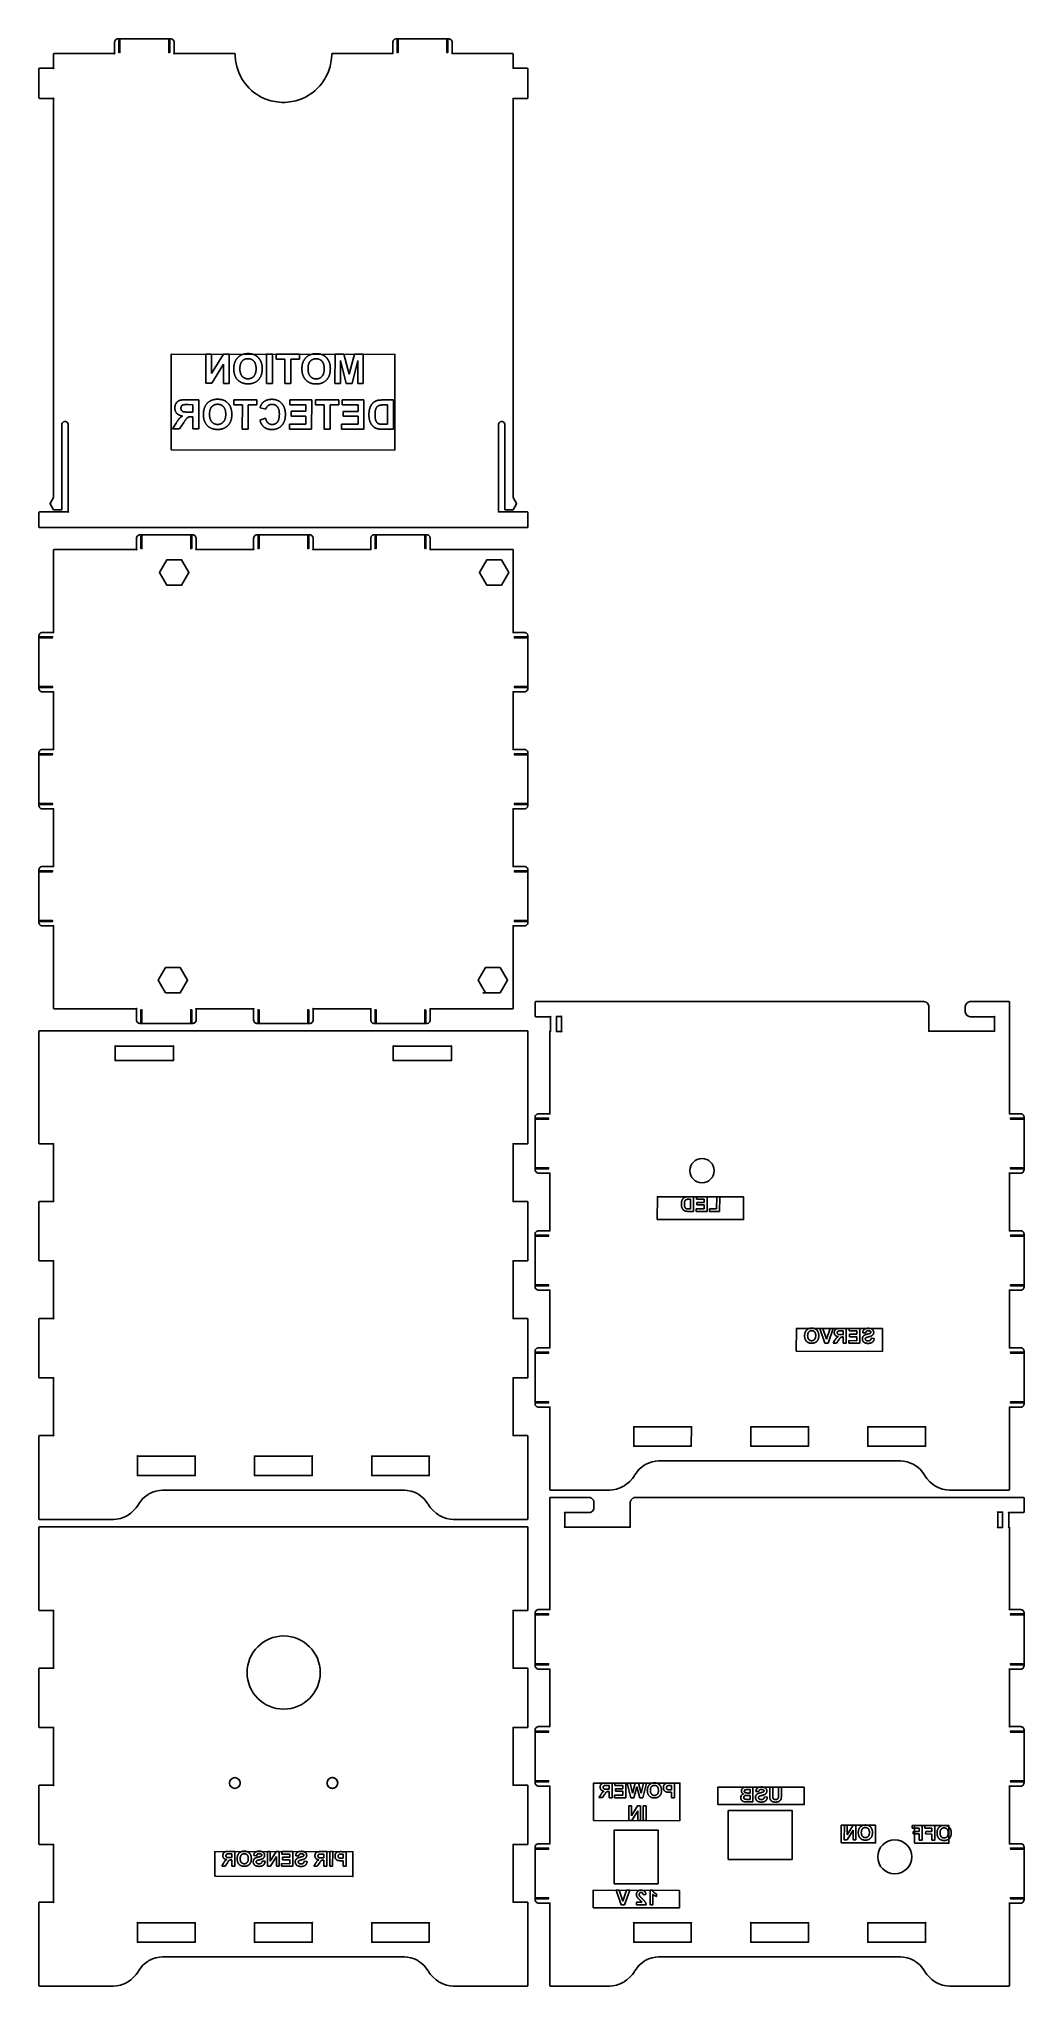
# Model space of a CAD drawing. Header units: millimetres. Extents: x 10 to 212, y 10 to 409.
import ezdxf

# ---------------------------------------------------------------- set-up
doc = ezdxf.new("R2010")
doc.units = ezdxf.units.MM
doc.layers.get('0').update_dxf_attribs({"linetype": 'CONTINUOUS'})

msp = doc.modelspace()

# ---------------------------------------------------------------- linework, layer by layer
for p, q in [((44.22, 344.68), (44.21, 338.68)), ((45.34, 344.68), (44.22, 344.68)), ((45.34, 340.67), (45.34, 344.68)), ((47.8, 344.67), (45.34, 340.67)), ((48.98, 344.67), (47.8, 344.67)), ((48.97, 338.67), (48.98, 344.67)), ((57.88, 344.66), (56.66, 344.66)), ((56.66, 344.66), (56.66, 338.66)), ((57.87, 338.66), (57.88, 344.66)), ((63.39, 344.65), (58.62, 344.66)), ((58.62, 344.66), (58.62, 343.64)), ((58.62, 343.64), (60.4, 343.64)), ((60.4, 343.64), (60.39, 338.66)), ((61.6, 338.65), (61.61, 343.64)), ((61.61, 343.64), (63.39, 343.64)), ((63.39, 343.64), (63.39, 344.65)), ((70.68, 344.64), (70.67, 338.64)), ((72.5, 344.64), (70.68, 344.64)), ((73.57, 340.54), (72.5, 344.64)), ((74.66, 344.63), (73.57, 340.54)), ((76.48, 344.63), (74.66, 344.63)), ((76.47, 338.63), (76.48, 344.63)), ((45.43, 338.68), (47.85, 342.59)), ((47.85, 342.59), (47.84, 338.67)), ((71.8, 338.64), (71.81, 343.36)), ((71.81, 343.36), (72.99, 338.64)), ((74.16, 338.64), (75.35, 343.36)), ((75.35, 343.36), (75.34, 338.63)), ((44.21, 338.68), (45.43, 338.68)), ((47.84, 338.67), (48.97, 338.67)), ((56.66, 338.66), (57.87, 338.66)), ((60.39, 338.66), (61.6, 338.65)), ((70.67, 338.64), (71.8, 338.64)), ((72.99, 338.64), (74.16, 338.64)), ((75.34, 338.63), (76.47, 338.63)), ((42.76, 335.32), (40.21, 335.32)), ((40.6, 334.31), (41.55, 334.3)), ((41.54, 332.78), (40.65, 332.78)), ((41.3, 331.83), (41.54, 331.82)), ((41.55, 334.3), (41.54, 332.78)), ((41.54, 331.82), (41.54, 329.32)), ((42.75, 329.32), (42.76, 335.32)), ((54.68, 335.3), (49.91, 335.31)), ((49.91, 335.31), (49.91, 334.29)), ((49.91, 334.29), (51.69, 334.29)), ((51.69, 334.29), (51.68, 329.3)), ((52.89, 329.3), (52.9, 334.29)), ((52.9, 334.29), (54.68, 334.29)), ((54.68, 334.29), (54.68, 335.3)), ((56.46, 331.5), (55.29, 331.13)), ((55.31, 333.65), (56.5, 333.36)), ((65.9, 335.28), (61.45, 335.29)), ((61.45, 335.29), (61.45, 334.28)), ((61.45, 334.28), (64.68, 334.27)), ((64.68, 332.94), (61.67, 332.94)), ((61.67, 332.94), (61.67, 331.93)), ((61.67, 331.93), (64.68, 331.93)), ((64.68, 334.27), (64.68, 332.94)), ((64.68, 331.93), (64.68, 330.3)), ((65.89, 329.28), (65.9, 335.28)), ((71.45, 335.28), (66.68, 335.28)), ((66.68, 335.28), (66.68, 334.27)), ((66.68, 334.27), (68.45, 334.26)), ((68.45, 334.26), (68.45, 329.28)), ((69.66, 329.28), (69.66, 334.26)), ((69.66, 334.26), (71.44, 334.26)), ((71.44, 334.26), (71.45, 335.28)), ((76.61, 335.27), (72.16, 335.27)), ((72.16, 335.27), (72.16, 334.26)), ((72.16, 334.26), (75.39, 334.25)), ((75.39, 332.92), (72.38, 332.93)), ((72.38, 332.93), (72.38, 331.92)), ((72.38, 331.92), (75.39, 331.91)), ((75.39, 334.25), (75.39, 332.92)), ((75.39, 331.91), (75.39, 330.28)), ((76.6, 329.27), (76.61, 335.27)), ((82.66, 335.26), (80.45, 335.26)), ((80.91, 334.25), (81.45, 334.25)), ((81.45, 334.25), (81.45, 330.27)), ((82.66, 329.26), (82.66, 335.26)), ((38.09, 330.5), (37.36, 329.33)), ((37.36, 329.33), (38.81, 329.32)), ((38.81, 329.32), (39.68, 330.63)), ((41.54, 329.32), (42.75, 329.32)), ((51.68, 329.3), (52.89, 329.3)), ((61.33, 330.3), (61.32, 329.29)), ((61.32, 329.29), (65.89, 329.28)), ((64.68, 330.3), (61.33, 330.3)), ((68.45, 329.28), (69.66, 329.28)), ((75.39, 330.28), (72.04, 330.29)), ((72.04, 330.29), (72.04, 329.27)), ((72.04, 329.27), (76.6, 329.27)), ((80.38, 329.26), (82.66, 329.26)), ((81.45, 330.27), (80.54, 330.27)), ((101.79, 297.3), (104.47, 297.3)), ((35.96, 213.65), (38.71, 213.65)), ((101.52, 213.66), (101, 213.66)), ((144.18, 171.86), (143.07, 171.87)), ((144.17, 168.86), (144.18, 171.86)), ((146.97, 171.86), (144.75, 171.86)), ((144.75, 171.86), (144.75, 171.35)), ((146.96, 168.86), (146.97, 171.86)), ((148.91, 171.83), (148.9, 169.36)), ((149.52, 171.82), (148.91, 171.83)), ((149.51, 168.85), (149.52, 171.82)), ((143.03, 168.87), (144.17, 168.86)), ((143.57, 169.37), (143.11, 169.37)), ((143.3, 171.36), (143.57, 171.36)), ((143.57, 171.36), (143.57, 169.37)), ((146.36, 169.36), (144.68, 169.37)), ((144.68, 169.37), (144.68, 168.86)), ((144.68, 168.86), (146.96, 168.86)), ((144.75, 171.35), (146.37, 171.35)), ((146.36, 170.68), (144.86, 170.69)), ((144.86, 170.69), (144.86, 170.18)), ((144.86, 170.18), (146.36, 170.18)), ((146.37, 171.35), (146.36, 170.68)), ((146.36, 170.18), (146.36, 169.36)), ((148.9, 169.36), (147.4, 169.36)), ((147.4, 169.36), (147.4, 168.85)), ((147.4, 168.85), (149.51, 168.85)), ((170.66, 144.86), (170.02, 144.87)), ((170.02, 144.87), (171.09, 141.86)), ((171.39, 142.64), (170.66, 144.86)), ((172.16, 144.86), (171.39, 142.64)), ((171.73, 141.86), (172.81, 144.86)), ((172.81, 144.86), (172.16, 144.86)), ((175.45, 144.85), (174.18, 144.86)), ((174.37, 144.35), (174.85, 144.35)), ((174.85, 144.35), (174.85, 143.58)), ((175.45, 141.85), (175.45, 144.85)), ((178.25, 144.85), (176.03, 144.85)), ((176.03, 144.85), (176.03, 144.34)), ((176.03, 144.34), (177.64, 144.34)), ((177.64, 144.34), (177.64, 143.67)), ((178.24, 141.85), (178.25, 144.85)), ((178.84, 143.99), (179.45, 143.96)), ((171.09, 141.86), (171.73, 141.86)), ((173.12, 142.44), (172.75, 141.86)), ((172.75, 141.86), (173.47, 141.86)), ((173.47, 141.86), (173.91, 142.51)), ((174.85, 143.58), (174.4, 143.59)), ((174.72, 143.11), (174.84, 143.11)), ((174.84, 143.11), (174.84, 141.85)), ((174.84, 141.85), (175.45, 141.85)), ((177.64, 142.35), (175.96, 142.36)), ((175.96, 142.36), (175.96, 141.85)), ((175.96, 141.85), (178.24, 141.85)), ((177.64, 143.67), (176.14, 143.68)), ((176.14, 143.68), (176.14, 143.17)), ((176.14, 143.17), (177.64, 143.17)), ((177.64, 143.17), (177.64, 142.35)), ((181.2, 142.81), (180.61, 142.87)), ((50.68, 52.6), (50.75, 52.56)), ((50.75, 52.56), (50.82, 52.51)), ((50.82, 52.51), (50.89, 52.45)), ((50.89, 52.45), (50.95, 52.39)), ((50.95, 52.39), (51.01, 52.33)), ((51.01, 52.33), (51.06, 52.26)), ((51.06, 52.26), (51.1, 52.18)), ((51.1, 52.18), (51.14, 52.11)), ((51.14, 52.11), (51.18, 52.03)), ((51.18, 52.03), (51.2, 51.94)), ((51.2, 51.94), (51.22, 51.86)), ((69.06, 51.86), (69.08, 51.94)), ((69.08, 51.94), (69.11, 52.03)), ((69.11, 52.03), (69.14, 52.11)), ((69.14, 52.11), (69.18, 52.18)), ((69.18, 52.18), (69.23, 52.26)), ((69.23, 52.26), (69.28, 52.33)), ((69.28, 52.33), (69.33, 52.39)), ((69.33, 52.39), (69.4, 52.45)), ((69.4, 52.45), (69.46, 52.51)), ((69.46, 52.51), (69.53, 52.56)), ((69.53, 52.56), (69.6, 52.6)), ((69.6, 52.6), (69.68, 52.64)), ((69.68, 52.64), (69.76, 52.68)), ((69.76, 52.68), (69.84, 52.7)), ((69.84, 52.7), (69.93, 52.72)), ((69.93, 52.72), (70.01, 52.74)), ((70.01, 52.74), (70.1, 52.74)), ((70.1, 52.74), (70.19, 52.74)), ((70.19, 52.74), (70.27, 52.74)), ((70.27, 52.74), (70.36, 52.72)), ((70.36, 52.72), (70.44, 52.7)), ((70.44, 52.7), (70.52, 52.68)), ((70.52, 52.68), (70.6, 52.64)), ((70.6, 52.64), (70.68, 52.6)), ((70.68, 52.6), (70.75, 52.56)), ((70.75, 52.56), (70.82, 52.51)), ((70.82, 52.51), (70.89, 52.45)), ((70.89, 52.45), (70.95, 52.39)), ((70.95, 52.39), (71.01, 52.33)), ((71.01, 52.33), (71.06, 52.26)), ((71.06, 52.26), (71.1, 52.18)), ((71.1, 52.18), (71.14, 52.11)), ((71.14, 52.11), (71.18, 52.03)), ((71.18, 52.03), (71.2, 51.94)), ((71.2, 51.94), (71.22, 51.86)), ((50.75, 50.73), (50.68, 50.68)), ((50.82, 50.78), (50.75, 50.73)), ((50.89, 50.84), (50.82, 50.78)), ((50.95, 50.9), (50.89, 50.84)), ((51.01, 50.96), (50.95, 50.9)), ((51.06, 51.03), (51.01, 50.96)), ((51.1, 51.11), (51.06, 51.03)), ((51.14, 51.18), (51.1, 51.11)), ((51.18, 51.26), (51.14, 51.18)), ((51.2, 51.35), (51.18, 51.26)), ((51.22, 51.43), (51.2, 51.35)), ((51.22, 51.86), (51.24, 51.77)), ((51.24, 51.51), (51.22, 51.43)), ((51.24, 51.77), (51.24, 51.69)), ((51.24, 51.69), (51.24, 51.6)), ((51.24, 51.6), (51.24, 51.51)), ((69.04, 51.69), (69.05, 51.77)), ((69.04, 51.6), (69.04, 51.69)), ((69.05, 51.51), (69.04, 51.6)), ((69.05, 51.77), (69.06, 51.86)), ((69.06, 51.43), (69.05, 51.51)), ((69.08, 51.35), (69.06, 51.43)), ((69.11, 51.26), (69.08, 51.35)), ((69.14, 51.18), (69.11, 51.26)), ((69.18, 51.11), (69.14, 51.18)), ((69.23, 51.03), (69.18, 51.11)), ((69.28, 50.96), (69.23, 51.03)), ((69.33, 50.9), (69.28, 50.96)), ((69.4, 50.84), (69.33, 50.9)), ((69.46, 50.78), (69.4, 50.84)), ((69.53, 50.73), (69.46, 50.78)), ((69.6, 50.68), (69.53, 50.73)), ((69.68, 50.64), (69.6, 50.68)), ((69.76, 50.61), (69.68, 50.64)), ((69.84, 50.58), (69.76, 50.61)), ((69.93, 50.56), (69.84, 50.58)), ((70.01, 50.55), (69.93, 50.56)), ((70.1, 50.54), (70.01, 50.55)), ((70.19, 50.54), (70.1, 50.54)), ((70.27, 50.55), (70.19, 50.54)), ((70.36, 50.56), (70.27, 50.55)), ((70.44, 50.58), (70.36, 50.56)), ((70.52, 50.61), (70.44, 50.58)), ((70.6, 50.64), (70.52, 50.61)), ((70.68, 50.68), (70.6, 50.64)), ((70.75, 50.73), (70.68, 50.68)), ((70.82, 50.78), (70.75, 50.73)), ((70.89, 50.84), (70.82, 50.78)), ((70.95, 50.9), (70.89, 50.84)), ((71.01, 50.96), (70.95, 50.9)), ((71.06, 51.03), (71.01, 50.96)), ((71.1, 51.11), (71.06, 51.03)), ((71.14, 51.18), (71.1, 51.11)), ((71.18, 51.26), (71.14, 51.18)), ((71.2, 51.35), (71.18, 51.26)), ((71.22, 51.43), (71.2, 51.35)), ((71.22, 51.86), (71.24, 51.77)), ((71.24, 51.51), (71.22, 51.43)), ((125.13, 49.22), (124.76, 48.64)), ((124.76, 48.64), (125.49, 48.64)), ((125.49, 48.64), (125.93, 49.29)), ((127.46, 51.63), (126.19, 51.63)), ((126.39, 51.13), (126.86, 51.13)), ((126.86, 50.36), (126.41, 50.37)), ((126.73, 49.89), (126.86, 49.89)), ((126.86, 49.89), (126.85, 48.63)), ((126.85, 48.63), (127.46, 48.63)), ((126.86, 51.13), (126.86, 50.36)), ((127.46, 48.63), (127.46, 51.63)), ((129.65, 49.13), (127.98, 49.14)), ((127.98, 49.14), (127.98, 48.63)), ((127.98, 48.63), (130.26, 48.63)), ((130.26, 51.63), (128.04, 51.63)), ((128.04, 51.63), (128.04, 51.12)), ((128.04, 51.12), (129.66, 51.12)), ((129.65, 50.46), (128.15, 50.46)), ((128.15, 50.46), (128.15, 49.95)), ((128.15, 49.95), (129.65, 49.95)), ((129.66, 51.12), (129.65, 50.46)), ((129.65, 49.95), (129.65, 49.13)), ((130.26, 48.63), (130.26, 51.63)), ((131.18, 51.63), (130.57, 51.63)), ((130.57, 51.63), (131.3, 48.63)), ((131.64, 49.53), (131.18, 51.63)), ((131.3, 48.63), (131.94, 48.63)), ((132.17, 51.63), (131.64, 49.53)), ((131.94, 48.63), (132.54, 50.87)), ((132.89, 51.62), (132.17, 51.63)), ((132.54, 50.87), (133.13, 48.62)), ((133.43, 49.56), (132.89, 51.62)), ((133.13, 48.62), (133.79, 48.62)), ((133.89, 51.62), (133.43, 49.56)), ((133.79, 48.62), (134.51, 51.62)), ((134.51, 51.62), (133.89, 51.62)), ((139.27, 49.75), (139.66, 49.75)), ((140.27, 51.61), (139.3, 51.62)), ((139.67, 50.26), (139.33, 50.26)), ((139.37, 51.11), (139.67, 51.11)), ((139.66, 49.75), (139.66, 48.62)), ((139.66, 48.62), (140.27, 48.61)), ((139.67, 51.11), (139.67, 50.26)), ((140.27, 48.61), (140.27, 51.61)), ((156.34, 50.78), (155.14, 50.78)), ((155.74, 48.29), (155.18, 48.29)), ((155.25, 49.09), (155.74, 49.09)), ((155.74, 49.59), (155.34, 49.59)), ((155.39, 50.28), (155.74, 50.28)), ((155.74, 50.28), (155.74, 49.59)), ((155.74, 49.09), (155.74, 48.29)), ((156.34, 47.78), (156.34, 50.78)), ((156.94, 49.93), (157.55, 49.9)), ((159.29, 48.76), (158.7, 48.82)), ((160.38, 50.78), (159.78, 50.78)), ((159.78, 50.78), (159.78, 49.21)), ((160.38, 49.12), (160.38, 50.78)), ((161.57, 50.78), (161.56, 49.16)), ((162.17, 50.78), (161.57, 50.78)), ((162.17, 49.18), (162.17, 50.78)), ((131.46, 46.94), (130.89, 46.95)), ((130.89, 46.95), (130.89, 43.95)), ((130.89, 43.95), (131.5, 43.94)), ((132.69, 46.94), (131.45, 44.94)), ((131.45, 44.94), (131.46, 46.94)), ((131.5, 43.94), (132.71, 45.9)), ((133.27, 46.94), (132.69, 46.94)), ((132.71, 45.9), (132.71, 43.94)), ((132.71, 43.94), (133.27, 43.94)), ((133.27, 43.94), (133.27, 46.94)), ((133.86, 46.94), (133.85, 43.94)), ((133.85, 43.94), (134.46, 43.94)), ((134.46, 46.94), (133.86, 46.94)), ((134.46, 43.94), (134.46, 46.94)), ((155.32, 47.78), (156.34, 47.78)), ((175.07, 42.99), (175.06, 39.99)), ((175.06, 39.99), (175.67, 39.99)), ((175.63, 42.99), (175.07, 42.99)), ((175.63, 40.98), (175.63, 42.99)), ((176.86, 42.98), (175.63, 40.98)), ((175.67, 39.99), (176.89, 41.94)), ((177.45, 42.98), (176.86, 42.98)), ((176.89, 41.94), (176.88, 39.98)), ((176.88, 39.98), (177.44, 39.98)), ((177.44, 39.98), (177.45, 42.98)), ((191.04, 42.91), (188.98, 42.92)), ((188.98, 42.92), (188.98, 42.41)), ((188.98, 42.41), (190.43, 42.41)), ((189.18, 41.7), (189.17, 41.2)), ((189.17, 41.2), (190.43, 41.19)), ((190.43, 41.7), (189.18, 41.7)), ((190.43, 41.19), (190.42, 39.92)), ((190.43, 42.41), (190.43, 41.7)), ((191.03, 39.91), (191.04, 42.91)), ((193.6, 42.91), (191.54, 42.91)), ((191.54, 42.91), (191.54, 42.41)), ((191.54, 42.41), (192.99, 42.4)), ((191.74, 41.7), (191.73, 41.19)), ((191.73, 41.19), (192.99, 41.18)), ((192.99, 41.69), (191.74, 41.7)), ((192.99, 41.18), (192.98, 39.91)), ((192.99, 42.4), (192.99, 41.69)), ((193.59, 39.91), (193.6, 42.91)), ((50.15, 37.61), (48.88, 37.62)), ((49.07, 37.11), (49.54, 37.11)), ((49.54, 36.35), (49.09, 36.35)), ((49.54, 37.11), (49.54, 36.35)), ((50.14, 34.61), (50.15, 37.61)), ((54.01, 36.75), (54.61, 36.72)), ((56.85, 37.6), (56.84, 34.6)), ((57.41, 37.6), (56.85, 37.6)), ((57.41, 35.59), (57.41, 37.6)), ((58.64, 37.59), (57.41, 35.59)), ((57.45, 34.6), (58.66, 36.55)), ((59.23, 37.59), (58.64, 37.59)), ((58.66, 36.55), (58.66, 34.59)), ((59.22, 34.59), (59.23, 37.59)), ((59.81, 37.59), (59.8, 37.08)), ((59.8, 37.08), (61.42, 37.08)), ((62.03, 37.59), (59.81, 37.59)), ((59.92, 36.42), (59.91, 35.91)), ((61.42, 36.42), (59.92, 36.42)), ((61.42, 37.08), (61.42, 36.42)), ((62.02, 34.59), (62.03, 37.59)), ((62.62, 36.73), (63.23, 36.7)), ((69.01, 37.57), (67.74, 37.57)), ((67.93, 37.07), (68.41, 37.06)), ((68.41, 36.3), (67.96, 36.3)), ((68.41, 37.06), (68.41, 36.3)), ((69.01, 34.57), (69.01, 37.57)), ((70.2, 37.57), (69.59, 37.57)), ((69.59, 37.57), (69.59, 34.57)), ((70.19, 34.57), (70.2, 37.57)), ((72.98, 37.56), (72, 37.56)), ((72.37, 36.2), (72.04, 36.21)), ((72.08, 37.06), (72.37, 37.06)), ((72.37, 37.06), (72.37, 36.2)), ((72.97, 34.56), (72.98, 37.56)), ((190.42, 39.92), (191.03, 39.91)), ((192.98, 39.91), (193.59, 39.91)), ((47.81, 35.2), (47.45, 34.62)), ((47.45, 34.62), (48.17, 34.62)), ((48.17, 34.62), (48.61, 35.27)), ((49.42, 35.87), (49.54, 35.87)), ((49.54, 35.87), (49.54, 34.61)), ((49.54, 34.61), (50.14, 34.61)), ((56.36, 35.58), (55.77, 35.63)), ((56.84, 34.6), (57.45, 34.6)), ((58.66, 34.59), (59.22, 34.59)), ((61.42, 35.09), (59.74, 35.1)), ((59.74, 35.1), (59.74, 34.59)), ((59.74, 34.59), (62.02, 34.59)), ((59.91, 35.91), (61.42, 35.91)), ((61.42, 35.91), (61.42, 35.09)), ((64.97, 35.56), (64.38, 35.61)), ((66.68, 35.16), (66.31, 34.58)), ((66.31, 34.58), (67.03, 34.58)), ((67.03, 34.58), (67.47, 35.23)), ((68.28, 35.82), (68.4, 35.82)), ((68.4, 35.82), (68.4, 34.57)), ((68.4, 34.57), (69.01, 34.57)), ((69.59, 34.57), (70.19, 34.57)), ((71.97, 35.7), (72.37, 35.7)), ((72.37, 35.7), (72.36, 34.56)), ((72.36, 34.56), (72.97, 34.56)), ((128.93, 29.66), (128.28, 29.66)), ((128.28, 29.66), (129.35, 26.66)), ((129.66, 27.44), (128.93, 29.66)), ((130.42, 29.66), (129.66, 27.44)), ((130, 26.66), (131.08, 29.65)), ((131.08, 29.65), (130.42, 29.66)), ((133.82, 28.72), (134.4, 28.77)), ((135.72, 29.66), (135.25, 29.66)), ((135.25, 29.66), (135.25, 26.65)), ((135.82, 26.64), (135.82, 28.81)), ((136.57, 28.37), (136.57, 28.9)), ((129.35, 26.66), (130, 26.66)), ((132.44, 27.19), (132.44, 26.65)), ((133.59, 27.18), (132.44, 27.19)), ((132.44, 26.65), (134.46, 26.65)), ((135.25, 26.65), (135.82, 26.64))]:
    msp.add_line(p, q)
for points in [[(14.7, 312.8), (14.7, 330.2), (14.7, 330.28), (14.77, 330.5), (14.79, 330.53), (14.8, 330.55), (14.89, 330.66), (15, 330.75), (15.02, 330.76), (15.05, 330.78), (15.27, 330.85), (15.35, 330.85), (15.43, 330.85), (15.65, 330.78), (15.68, 330.76), (15.7, 330.75), (15.81, 330.66), (15.9, 330.55), (15.91, 330.53), (15.93, 330.5), (16, 330.28), (16, 330.2), (16, 312.3), (16.01, 312.3), (16.04, 312.29), (16.04, 312.26), (16.01, 312.26), (16, 312.29), (16, 312.3), (10.1, 312.3), (10.08, 312.3), (10.03, 312.27), (10, 312.22), (10, 312.2), (10, 309.2), (10, 309.18), (10.03, 309.13), (10.08, 309.1), (10.1, 309.1), (13.1, 309.1), (107.1, 309.1), (110.1, 309.1), (110.12, 309.1), (110.17, 309.13), (110.2, 309.18), (110.2, 309.2), (110.2, 312.2), (110.2, 312.22), (110.17, 312.27), (110.12, 312.3), (110.1, 312.3), (104.2, 312.3), (104.2, 312.29), (104.19, 312.26), (104.16, 312.26), (104.16, 312.29), (104.19, 312.3), (104.2, 312.3), (104.2, 330.2), (104.2, 330.28), (104.27, 330.5), (104.29, 330.53), (104.3, 330.55), (104.39, 330.66), (104.5, 330.75), (104.52, 330.76), (104.55, 330.78), (104.78, 330.85), (104.85, 330.85), (104.93, 330.85), (105.15, 330.78), (105.17, 330.76), (105.2, 330.75), (105.31, 330.66), (105.4, 330.55), (105.41, 330.53), (105.43, 330.5), (105.5, 330.28), (105.5, 330.2), (105.5, 312.8), (105.5, 312.78), (105.53, 312.73), (105.58, 312.7), (105.6, 312.7), (107.1, 312.7), (107.12, 312.7), (107.18, 312.74), (107.19, 312.75), (107.88, 313.95), (107.88, 313.96), (107.88, 314.04), (107.88, 314.05), (107.2, 315.23), (107.19, 315.23), (107.2, 315.23), (107.2, 315.23), (107.2, 397.1), (110.1, 397.1), (110.12, 397.1), (110.17, 397.13), (110.2, 397.19), (110.2, 397.2), (110.2, 403.2), (110.2, 403.22), (110.17, 403.27), (110.12, 403.3), (110.1, 403.3), (107.2, 403.3), (107.2, 403.29), (107.19, 403.26), (107.16, 403.26), (107.16, 403.29), (107.19, 403.3), (107.2, 403.3), (107.2, 406.2), (107.2, 406.22), (107.17, 406.27), (107.12, 406.3), (107.1, 406.3), (94.7, 406.3), (94.7, 408.6), (94.7, 408.64), (94.68, 408.78), (94.62, 408.92), (94.61, 408.95), (94.59, 408.98), (94.49, 409.1), (94.38, 409.19), (94.35, 409.21), (94.32, 409.22), (94.18, 409.28), (94.04, 409.3), (94, 409.3), (93.7, 409.3), (93.72, 409.3), (93.77, 409.27), (93.8, 409.22), (93.8, 409.2), (93.8, 406.5), (93.8, 406.51), (93.79, 406.55), (93.79, 406.55), (93.78, 406.56), (93.75, 406.58), (93.75, 406.59), (93.75, 406.59), (93.71, 406.6), (93.7, 406.6), (93.69, 406.6), (93.65, 406.59), (93.65, 406.59), (93.65, 406.58), (93.61, 406.56), (93.61, 406.55), (93.61, 406.55), (93.6, 406.51), (93.6, 406.5), (93.6, 409.2), (93.6, 409.22), (93.63, 409.27), (93.68, 409.3), (93.7, 409.3), (83.5, 409.3), (83.2, 409.3), (83.11, 409.3), (82.88, 409.22), (82.85, 409.21), (82.82, 409.19), (82.7, 409.1), (82.61, 408.98), (82.59, 408.95), (82.58, 408.92), (82.5, 408.68), (82.5, 408.6), (82.5, 406.3), (82.51, 406.3), (82.54, 406.29), (82.54, 406.26), (82.51, 406.26), (82.5, 406.29), (82.5, 406.3), (70.1, 406.3), (70.08, 406.3), (70.03, 406.27), (70, 406.22), (70, 406.2), (70, 405.88), (69.91, 404.91), (69.66, 403.64), (69.25, 402.41), (68.83, 401.53), (68.67, 401.25), (68.59, 401.11), (68.33, 400.7), (67.95, 400.17), (67.54, 399.67), (67.1, 399.2), (66.63, 398.76), (66.13, 398.35), (65.6, 397.97), (65.19, 397.71), (65.05, 397.63), (64.77, 397.46), (63.89, 397.05), (62.66, 396.64), (61.39, 396.38), (60.42, 396.3), (60.1, 396.3), (59.78, 396.3), (58.8, 396.38), (57.54, 396.64), (56.31, 397.05), (55.43, 397.46), (55.15, 397.63), (55.01, 397.71), (54.6, 397.97), (54.07, 398.35), (53.57, 398.76), (53.1, 399.2), (52.66, 399.67), (52.25, 400.17), (51.87, 400.7), (51.61, 401.11), (51.53, 401.25), (51.36, 401.53), (50.95, 402.41), (50.54, 403.64), (50.28, 404.91), (50.2, 405.88), (50.2, 406.2), (50.2, 406.22), (50.17, 406.27), (50.12, 406.3), (50.1, 406.3), (37.7, 406.3), (37.7, 406.29), (37.69, 406.26), (37.66, 406.26), (37.66, 406.29), (37.69, 406.3), (37.7, 406.3), (37.7, 408.6), (37.7, 408.64), (37.68, 408.78), (37.62, 408.92), (37.61, 408.95), (37.59, 408.98), (37.49, 409.1), (37.38, 409.19), (37.35, 409.21), (37.32, 409.22), (37.08, 409.3), (37, 409.3), (36.7, 409.3), (36.72, 409.3), (36.77, 409.27), (36.8, 409.22), (36.8, 409.2), (36.8, 406.5), (36.8, 406.51), (36.79, 406.55), (36.79, 406.55), (36.78, 406.56), (36.75, 406.58), (36.75, 406.59), (36.75, 406.59), (36.71, 406.6), (36.7, 406.6), (36.69, 406.6), (36.65, 406.59), (36.65, 406.59), (36.65, 406.58), (36.61, 406.56), (36.61, 406.55), (36.61, 406.55), (36.6, 406.51), (36.6, 406.5), (36.6, 409.2), (36.6, 409.22), (36.63, 409.27), (36.68, 409.3), (36.7, 409.3), (26.5, 409.3), (26.52, 409.3), (26.57, 409.27), (26.6, 409.22), (26.6, 409.2), (26.6, 406.5), (26.6, 406.51), (26.59, 406.55), (26.59, 406.55), (26.58, 406.56), (26.55, 406.58), (26.55, 406.59), (26.55, 406.59), (26.51, 406.6), (26.5, 406.6), (26.49, 406.6), (26.45, 406.59), (26.45, 406.59), (26.45, 406.58), (26.41, 406.56), (26.41, 406.55), (26.41, 406.55), (26.4, 406.51), (26.4, 406.5), (26.4, 409.2), (26.4, 409.22), (26.43, 409.27), (26.48, 409.3), (26.5, 409.3), (26.2, 409.3), (26.11, 409.3), (25.88, 409.22), (25.85, 409.21), (25.82, 409.19), (25.7, 409.1), (25.61, 408.98), (25.59, 408.95), (25.58, 408.92), (25.52, 408.78), (25.5, 408.64), (25.5, 408.6), (25.5, 406.3), (25.51, 406.3), (25.54, 406.29), (25.54, 406.26), (25.51, 406.26), (25.5, 406.29), (25.5, 406.3), (13.1, 406.3), (13.08, 406.3), (13.03, 406.27), (13, 406.22), (13, 406.2), (13, 403.3), (10.1, 403.3), (10.08, 403.3), (10.03, 403.27), (10, 403.22), (10, 403.2), (10, 397.2), (10, 397.19), (10.03, 397.13), (10.08, 397.1), (10.1, 397.1), (13, 397.1), (13, 397.11), (13.01, 397.14), (13.04, 397.14), (13.04, 397.12), (13.01, 397.1), (13, 397.1), (13, 315.23), (12.32, 314.05), (12.32, 314.04), (12.32, 313.96), (12.32, 313.95), (13.01, 312.75), (13.02, 312.74), (13.08, 312.7), (13.1, 312.7), (14.6, 312.7), (14.62, 312.7), (14.67, 312.73), (14.7, 312.78)], [(83.43, 409.27), (83.4, 409.22), (83.4, 409.2), (83.4, 406.5), (83.4, 406.51), (83.41, 406.55), (83.41, 406.55), (83.41, 406.56), (83.45, 406.58), (83.45, 406.59), (83.45, 406.59), (83.49, 406.6), (83.5, 406.6), (83.51, 406.6), (83.55, 406.59), (83.55, 406.59), (83.55, 406.58), (83.58, 406.56), (83.59, 406.55), (83.59, 406.55), (83.6, 406.51), (83.6, 406.5), (83.6, 409.2), (83.6, 409.22), (83.57, 409.27), (83.52, 409.3), (83.5, 409.3), (83.48, 409.3)], [(13.01, 403.3), (13, 403.3), (13, 403.29), (13.01, 403.26), (13.04, 403.26), (13.04, 403.29)], [(94.7, 406.3), (94.69, 406.3), (94.66, 406.29), (94.66, 406.26), (94.68, 406.26), (94.7, 406.29)], [(107.19, 397.1), (107.2, 397.1), (107.2, 397.11), (107.19, 397.14), (107.16, 397.14), (107.16, 397.12)], [(37.07, 325.03), (82.93, 324.97), (82.96, 344.62), (37.1, 344.69)], [(13, 315.23), (13, 315.23), (13, 315.23)], [(65.68, 307.58), (65.54, 307.6), (65.5, 307.6), (65.2, 307.6), (55, 307.6), (55.02, 307.6), (55.07, 307.57), (55.1, 307.52), (55.1, 307.5), (55.1, 304.8), (55.1, 304.81), (55.09, 304.85), (55.09, 304.85), (55.08, 304.85), (55.05, 304.88), (55.05, 304.89), (55.05, 304.89), (55.01, 304.9), (55, 304.9), (54.99, 304.9), (54.95, 304.89), (54.95, 304.89), (54.95, 304.88), (54.91, 304.85), (54.91, 304.85), (54.91, 304.85), (54.9, 304.81), (54.9, 304.8), (54.9, 307.5), (54.9, 307.52), (54.93, 307.57), (54.98, 307.6), (55, 307.6), (54.7, 307.6), (54.65, 307.6), (54.52, 307.58), (54.38, 307.52), (54.35, 307.51), (54.32, 307.49), (54.21, 307.39), (54.11, 307.28), (54.09, 307.25), (54.08, 307.22), (54.02, 307.08), (54, 306.95), (54, 306.9), (54, 304.6), (54, 304.59), (54.01, 304.56), (54.04, 304.56), (54.04, 304.59), (54.01, 304.6), (54, 304.6), (42.2, 304.6), (42.2, 306.9), (42.2, 306.95), (42.17, 307.08), (42.12, 307.22), (42.11, 307.25), (42.09, 307.28), (41.99, 307.39), (41.88, 307.49), (41.85, 307.51), (41.82, 307.52), (41.68, 307.58), (41.54, 307.6), (41.5, 307.6), (41.2, 307.6), (31, 307.6), (30.7, 307.6), (30.65, 307.6), (30.52, 307.58), (30.38, 307.52), (30.35, 307.51), (30.32, 307.49), (30.21, 307.39), (30.11, 307.28), (30.09, 307.25), (30.08, 307.22), (30.02, 307.08), (30, 306.95), (30, 306.9), (30, 304.6), (30, 304.59), (30.01, 304.56), (30.04, 304.56), (30.04, 304.59), (30.01, 304.6), (30, 304.6), (13.1, 304.6), (13.08, 304.6), (13.03, 304.57), (13, 304.52), (13, 304.5), (13, 287.6), (10.7, 287.6), (10.61, 287.6), (10.38, 287.52), (10.35, 287.51), (10.32, 287.49), (10.2, 287.39), (10.11, 287.28), (10.09, 287.25), (10.08, 287.23), (10, 286.98), (10, 286.9), (10, 286.6), (10, 286.58), (10.03, 286.53), (10.08, 286.5), (10.1, 286.5), (12.8, 286.5), (12.79, 286.5), (12.75, 286.51), (12.75, 286.51), (12.75, 286.52), (12.72, 286.55), (12.71, 286.55), (12.71, 286.56), (12.7, 286.59), (12.7, 286.6), (12.7, 286.61), (12.71, 286.65), (12.71, 286.65), (12.72, 286.65), (12.75, 286.69), (12.75, 286.69), (12.75, 286.69), (12.79, 286.7), (12.8, 286.7), (10.1, 286.7), (10.08, 286.7), (10.03, 286.67), (10, 286.62), (10, 286.6), (10, 276.4), (10, 276.1), (10, 276.06), (10.02, 275.92), (10.08, 275.78), (10.09, 275.75), (10.11, 275.72), (10.2, 275.61), (10.32, 275.51), (10.35, 275.49), (10.38, 275.48), (10.52, 275.42), (10.65, 275.4), (10.7, 275.4), (13, 275.4), (13, 263.6), (13, 263.59), (13.01, 263.56), (13.04, 263.56), (13.04, 263.59), (13.01, 263.6), (13, 263.6), (10.7, 263.6), (10.65, 263.6), (10.52, 263.58), (10.38, 263.52), (10.35, 263.51), (10.32, 263.49), (10.2, 263.4), (10.11, 263.28), (10.09, 263.25), (10.08, 263.22), (10, 262.98), (10, 262.9), (10, 262.6), (10, 262.62), (10.03, 262.67), (10.08, 262.7), (10.1, 262.7), (12.8, 262.7), (12.79, 262.7), (12.75, 262.69), (12.75, 262.69), (12.75, 262.68), (12.72, 262.65), (12.71, 262.65), (12.71, 262.65), (12.7, 262.61), (12.7, 262.6), (12.7, 262.59), (12.71, 262.55), (12.71, 262.55), (12.72, 262.55), (12.75, 262.52), (12.75, 262.51), (12.75, 262.51), (12.79, 262.5), (12.8, 262.5), (10.1, 262.5), (10.08, 262.5), (10.03, 262.53), (10, 262.58), (10, 262.6), (10, 252.4), (10, 252.1), (10, 252.01), (10.08, 251.78), (10.09, 251.75), (10.11, 251.72), (10.2, 251.6), (10.32, 251.51), (10.35, 251.49), (10.38, 251.48), (10.52, 251.42), (10.65, 251.4), (10.7, 251.4), (13, 251.4), (13.01, 251.4), (13.04, 251.42), (13.04, 251.44), (13.01, 251.44), (13, 251.41), (13, 251.4), (13, 239.6), (13.01, 239.6), (13.04, 239.59), (13.04, 239.56), (13.01, 239.56), (13, 239.59), (13, 239.6), (10.7, 239.6), (10.61, 239.6), (10.38, 239.52), (10.35, 239.51), (10.32, 239.49), (10.2, 239.4), (10.11, 239.28), (10.09, 239.25), (10.08, 239.22), (10, 238.98), (10, 238.9), (10, 238.6), (10, 228.4), (10, 228.38), (10.03, 228.33), (10.08, 228.3), (10.1, 228.3), (12.8, 228.3), (12.79, 228.3), (12.75, 228.31), (12.75, 228.31), (12.75, 228.32), (12.72, 228.35), (12.71, 228.35), (12.71, 228.35), (12.7, 228.39), (12.7, 228.4), (12.7, 228.41), (12.71, 228.45), (12.71, 228.45), (12.72, 228.45), (12.75, 228.49), (12.75, 228.49), (12.75, 228.49), (12.79, 228.5), (12.8, 228.5), (10.1, 228.5), (10.08, 228.5), (10.03, 228.47), (10, 228.42), (10, 228.4), (10, 228.1), (10, 228.06), (10.02, 227.92), (10.08, 227.78), (10.09, 227.75), (10.11, 227.72), (10.2, 227.61), (10.32, 227.51), (10.35, 227.49), (10.38, 227.48), (10.52, 227.43), (10.65, 227.4), (10.7, 227.4), (13, 227.4), (13, 227.41), (13.01, 227.44), (13.04, 227.44), (13.04, 227.42), (13.01, 227.4), (13, 227.4), (13, 210.5), (13, 210.48), (13.03, 210.43), (13.08, 210.4), (13.1, 210.4), (30, 210.4), (30.01, 210.4), (30.04, 210.41), (30.04, 210.44), (30.01, 210.44), (30, 210.41), (30, 210.4), (30, 208.1), (30, 208.06), (30.02, 207.92), (30.08, 207.78), (30.09, 207.75), (30.11, 207.72), (30.21, 207.61), (30.32, 207.51), (30.35, 207.49), (30.38, 207.48), (30.52, 207.43), (30.65, 207.4), (30.7, 207.4), (31, 207.4), (41.2, 207.4), (41.18, 207.4), (41.13, 207.43), (41.1, 207.48), (41.1, 207.5), (41.1, 210.2), (41.1, 210.19), (41.11, 210.15), (41.11, 210.15), (41.12, 210.15), (41.15, 210.12), (41.15, 210.11), (41.15, 210.11), (41.19, 210.1), (41.2, 210.1), (41.21, 210.1), (41.25, 210.11), (41.25, 210.11), (41.25, 210.12), (41.28, 210.15), (41.29, 210.15), (41.29, 210.15), (41.3, 210.19), (41.3, 210.2), (41.3, 207.5), (41.3, 207.48), (41.27, 207.43), (41.22, 207.4), (41.2, 207.4), (41.5, 207.4), (41.54, 207.4), (41.68, 207.43), (41.82, 207.48), (41.85, 207.49), (41.88, 207.51), (41.99, 207.61), (42.09, 207.72), (42.11, 207.75), (42.12, 207.78), (42.2, 208.02), (42.2, 208.1), (42.2, 210.4), (54, 210.4), (54, 210.41), (54.01, 210.44), (54.04, 210.44), (54.04, 210.41), (54.01, 210.4), (54, 210.4), (54, 208.1), (54, 208.06), (54.02, 207.92), (54.08, 207.78), (54.09, 207.75), (54.11, 207.72), (54.21, 207.61), (54.32, 207.51), (54.35, 207.49), (54.38, 207.48), (54.52, 207.43), (54.65, 207.4), (54.7, 207.4), (55, 207.4), (54.98, 207.4), (54.93, 207.43), (54.9, 207.48), (54.9, 207.5), (54.9, 210.2), (54.9, 210.19), (54.91, 210.15), (54.91, 210.15), (54.91, 210.15), (54.95, 210.12), (54.95, 210.11), (54.95, 210.11), (54.99, 210.1), (55, 210.1), (55.01, 210.1), (55.05, 210.11), (55.05, 210.11), (55.05, 210.12), (55.08, 210.15), (55.09, 210.15), (55.09, 210.15), (55.1, 210.19), (55.1, 210.2), (55.1, 207.5), (55.1, 207.48), (55.07, 207.43), (55.02, 207.4), (55, 207.4), (65.2, 207.4), (65.18, 207.4), (65.13, 207.43), (65.1, 207.48), (65.1, 207.5), (65.1, 210.2), (65.1, 210.19), (65.11, 210.15), (65.11, 210.15), (65.11, 210.15), (65.15, 210.12), (65.15, 210.11), (65.15, 210.11), (65.19, 210.1), (65.2, 210.1), (65.21, 210.1), (65.25, 210.11), (65.25, 210.11), (65.25, 210.12), (65.28, 210.15), (65.29, 210.15), (65.29, 210.15), (65.3, 210.19), (65.3, 210.2), (65.3, 207.5), (65.3, 207.48), (65.27, 207.43), (65.22, 207.4), (65.2, 207.4), (65.5, 207.4), (65.59, 207.4), (65.82, 207.48), (65.85, 207.49), (65.88, 207.51), (65.99, 207.61), (66.09, 207.72), (66.11, 207.75), (66.12, 207.78), (66.2, 208.02), (66.2, 208.1), (66.2, 210.4), (78, 210.4), (78, 210.41), (78.01, 210.44), (78.04, 210.44), (78.04, 210.41), (78.01, 210.4), (78, 210.4), (78, 208.1), (78, 208.06), (78.02, 207.92), (78.08, 207.78), (78.09, 207.75), (78.11, 207.72), (78.21, 207.61), (78.32, 207.51), (78.35, 207.49), (78.38, 207.48), (78.52, 207.43), (78.65, 207.4), (78.7, 207.4), (79, 207.4), (79.02, 207.4), (79.07, 207.43), (79.1, 207.48), (79.1, 207.5), (79.1, 210.2), (79.1, 210.19), (79.09, 210.15), (79.09, 210.15), (79.08, 210.15), (79.05, 210.12), (79.05, 210.11), (79.05, 210.11), (79.01, 210.1), (79, 210.1), (78.99, 210.1), (78.95, 210.11), (78.95, 210.11), (78.95, 210.12), (78.91, 210.15), (78.91, 210.15), (78.91, 210.15), (78.9, 210.19), (78.9, 210.2), (78.9, 207.5), (78.9, 207.48), (78.93, 207.43), (78.98, 207.4), (79, 207.4), (89.2, 207.4), (89.5, 207.4), (89.59, 207.4), (89.82, 207.48), (89.85, 207.49), (89.88, 207.51), (89.99, 207.61), (90.09, 207.72), (90.11, 207.75), (90.12, 207.78), (90.2, 208.02), (90.2, 208.1), (90.2, 210.4), (90.19, 210.4), (90.16, 210.41), (90.16, 210.44), (90.18, 210.44), (90.2, 210.41), (90.2, 210.4), (107.1, 210.4), (107.12, 210.4), (107.17, 210.43), (107.2, 210.48), (107.2, 210.5), (107.2, 227.4), (109.5, 227.4), (109.55, 227.4), (109.68, 227.43), (109.82, 227.48), (109.85, 227.49), (109.88, 227.51), (110, 227.61), (110.09, 227.72), (110.11, 227.75), (110.12, 227.78), (110.18, 227.92), (110.2, 228.06), (110.2, 228.1), (110.2, 228.4), (110.2, 238.6), (110.2, 238.58), (110.17, 238.53), (110.12, 238.5), (110.1, 238.5), (107.4, 238.5), (107.41, 238.5), (107.45, 238.51), (107.45, 238.51), (107.45, 238.52), (107.48, 238.55), (107.49, 238.55), (107.49, 238.55), (107.5, 238.59), (107.5, 238.6), (107.5, 238.61), (107.49, 238.65), (107.49, 238.65), (107.48, 238.65), (107.45, 238.69), (107.45, 238.69), (107.45, 238.69), (107.41, 238.7), (107.4, 238.7), (110.1, 238.7), (110.12, 238.7), (110.17, 238.67), (110.2, 238.62), (110.2, 238.6), (110.2, 238.9), (110.2, 238.94), (110.18, 239.08), (110.12, 239.22), (110.11, 239.25), (110.09, 239.28), (110, 239.4), (109.88, 239.49), (109.85, 239.51), (109.82, 239.52), (109.68, 239.58), (109.55, 239.6), (109.5, 239.6), (107.2, 239.6), (107.19, 239.6), (107.16, 239.59), (107.16, 239.56), (107.19, 239.56), (107.2, 239.59), (107.2, 239.6), (107.2, 251.4), (107.2, 251.41), (107.19, 251.44), (107.16, 251.44), (107.16, 251.42), (107.19, 251.4), (107.2, 251.4), (109.5, 251.4), (109.55, 251.4), (109.68, 251.42), (109.82, 251.48), (109.85, 251.49), (109.88, 251.51), (110, 251.6), (110.09, 251.72), (110.11, 251.75), (110.12, 251.78), (110.2, 252.02), (110.2, 252.1), (110.2, 252.4), (110.2, 252.42), (110.17, 252.47), (110.12, 252.5), (110.1, 252.5), (107.4, 252.5), (107.41, 252.5), (107.45, 252.49), (107.45, 252.49), (107.45, 252.49), (107.48, 252.45), (107.49, 252.45), (107.49, 252.45), (107.5, 252.41), (107.5, 252.4), (107.5, 252.39), (107.49, 252.36), (107.49, 252.35), (107.48, 252.35), (107.45, 252.32), (107.45, 252.31), (107.45, 252.31), (107.41, 252.3), (107.4, 252.3), (110.1, 252.3), (110.12, 252.3), (110.17, 252.33), (110.2, 252.38), (110.2, 252.4), (110.2, 262.6), (110.2, 262.9), (110.2, 262.94), (110.18, 263.08), (110.12, 263.22), (110.11, 263.25), (110.09, 263.28), (110, 263.4), (109.88, 263.49), (109.85, 263.51), (109.82, 263.52), (109.68, 263.58), (109.55, 263.6), (109.5, 263.6), (107.2, 263.6), (107.19, 263.6), (107.16, 263.59), (107.16, 263.56), (107.19, 263.56), (107.2, 263.59), (107.2, 263.6), (107.2, 275.4), (107.19, 275.4), (107.16, 275.42), (107.16, 275.44), (107.19, 275.44), (107.2, 275.41), (107.2, 275.4), (109.5, 275.4), (109.55, 275.4), (109.68, 275.42), (109.82, 275.48), (109.85, 275.49), (109.88, 275.51), (110, 275.61), (110.09, 275.72), (110.11, 275.75), (110.12, 275.78), (110.18, 275.92), (110.2, 276.06), (110.2, 276.1), (110.2, 276.4), (110.2, 276.38), (110.17, 276.33), (110.12, 276.3), (110.1, 276.3), (107.4, 276.3), (107.41, 276.3), (107.45, 276.31), (107.45, 276.31), (107.45, 276.32), (107.48, 276.35), (107.49, 276.35), (107.49, 276.35), (107.5, 276.39), (107.5, 276.4), (107.5, 276.41), (107.49, 276.45), (107.49, 276.45), (107.48, 276.45), (107.45, 276.49), (107.45, 276.49), (107.45, 276.49), (107.41, 276.5), (107.4, 276.5), (110.1, 276.5), (110.12, 276.5), (110.17, 276.47), (110.2, 276.42), (110.2, 276.4), (110.2, 286.6), (110.2, 286.58), (110.17, 286.53), (110.12, 286.5), (110.1, 286.5), (107.4, 286.5), (107.41, 286.5), (107.45, 286.51), (107.45, 286.51), (107.45, 286.52), (107.48, 286.55), (107.49, 286.55), (107.49, 286.56), (107.5, 286.59), (107.5, 286.6), (107.5, 286.61), (107.49, 286.65), (107.49, 286.65), (107.48, 286.65), (107.45, 286.69), (107.45, 286.69), (107.45, 286.69), (107.41, 286.7), (107.4, 286.7), (110.1, 286.7), (110.12, 286.7), (110.17, 286.67), (110.2, 286.62), (110.2, 286.6), (110.2, 286.9), (110.2, 286.99), (110.12, 287.23), (110.11, 287.25), (110.09, 287.28), (110, 287.39), (109.88, 287.49), (109.85, 287.51), (109.82, 287.52), (109.68, 287.58), (109.55, 287.6), (109.5, 287.6), (107.2, 287.6), (107.2, 287.59), (107.19, 287.56), (107.16, 287.56), (107.16, 287.59), (107.19, 287.6), (107.2, 287.6), (107.2, 304.5), (107.2, 304.52), (107.17, 304.57), (107.12, 304.6), (107.1, 304.6), (90.2, 304.6), (90.2, 304.59), (90.18, 304.56), (90.16, 304.56), (90.16, 304.59), (90.19, 304.6), (90.2, 304.6), (90.2, 306.9), (90.2, 306.95), (90.17, 307.08), (90.12, 307.22), (90.11, 307.25), (90.09, 307.28), (89.99, 307.39), (89.88, 307.49), (89.85, 307.51), (89.82, 307.52), (89.68, 307.58), (89.54, 307.6), (89.5, 307.6), (89.2, 307.6), (79, 307.6), (78.98, 307.6), (78.93, 307.57), (78.9, 307.52), (78.9, 307.5), (78.9, 304.8), (78.9, 304.81), (78.91, 304.85), (78.91, 304.85), (78.91, 304.85), (78.95, 304.88), (78.95, 304.89), (78.95, 304.89), (78.99, 304.9), (79, 304.9), (79.01, 304.9), (79.05, 304.89), (79.05, 304.89), (79.05, 304.88), (79.08, 304.85), (79.09, 304.85), (79.09, 304.85), (79.1, 304.81), (79.1, 304.8), (79.1, 307.5), (79.1, 307.52), (79.07, 307.57), (79.02, 307.6), (79, 307.6), (78.7, 307.6), (78.65, 307.6), (78.52, 307.58), (78.38, 307.52), (78.35, 307.51), (78.32, 307.49), (78.21, 307.39), (78.11, 307.28), (78.09, 307.25), (78.08, 307.22), (78.02, 307.08), (78, 306.95), (78, 306.9), (78, 304.6), (66.2, 304.6), (66.2, 306.9), (66.2, 306.95), (66.17, 307.08), (66.12, 307.22), (66.11, 307.25), (66.09, 307.28), (65.99, 307.39), (65.88, 307.49), (65.85, 307.51), (65.82, 307.52)], [(31.08, 304.85), (31.09, 304.85), (31.09, 304.85), (31.1, 304.81), (31.1, 304.8), (31.1, 307.5), (31.1, 307.52), (31.07, 307.57), (31.02, 307.6), (31, 307.6), (30.98, 307.6), (30.93, 307.57), (30.9, 307.52), (30.9, 307.5), (30.9, 304.8), (30.9, 304.81), (30.91, 304.85), (30.91, 304.85), (30.91, 304.85), (30.95, 304.88), (30.95, 304.89), (30.95, 304.89), (30.99, 304.9), (31, 304.9), (31.01, 304.9), (31.05, 304.89), (31.05, 304.89), (31.05, 304.88)], [(41.19, 304.9), (41.2, 304.9), (41.21, 304.9), (41.25, 304.89), (41.25, 304.89), (41.25, 304.88), (41.28, 304.85), (41.29, 304.85), (41.29, 304.85), (41.3, 304.81), (41.3, 304.8), (41.3, 307.5), (41.3, 307.52), (41.27, 307.57), (41.22, 307.6), (41.2, 307.6), (41.18, 307.6), (41.13, 307.57), (41.1, 307.52), (41.1, 307.5), (41.1, 304.8), (41.1, 304.81), (41.11, 304.85), (41.11, 304.85), (41.12, 304.85), (41.15, 304.88), (41.15, 304.89), (41.15, 304.89)], [(65.19, 304.9), (65.2, 304.9), (65.21, 304.9), (65.25, 304.89), (65.25, 304.89), (65.25, 304.88), (65.28, 304.85), (65.29, 304.85), (65.29, 304.85), (65.3, 304.81), (65.3, 304.8), (65.3, 307.5), (65.3, 307.52), (65.27, 307.57), (65.22, 307.6), (65.2, 307.6), (65.18, 307.6), (65.13, 307.57), (65.1, 307.52), (65.1, 307.5), (65.1, 304.8), (65.1, 304.81), (65.11, 304.85), (65.11, 304.85), (65.11, 304.85), (65.15, 304.88), (65.15, 304.89), (65.15, 304.89)], [(89.18, 307.6), (89.13, 307.57), (89.1, 307.52), (89.1, 307.5), (89.1, 304.8), (89.1, 304.81), (89.11, 304.85), (89.11, 304.85), (89.11, 304.85), (89.15, 304.88), (89.15, 304.89), (89.15, 304.89), (89.19, 304.9), (89.2, 304.9), (89.21, 304.9), (89.25, 304.89), (89.25, 304.89), (89.25, 304.88), (89.28, 304.85), (89.29, 304.85), (89.29, 304.85), (89.3, 304.81), (89.3, 304.8), (89.3, 307.5), (89.3, 307.52), (89.27, 307.57), (89.22, 307.6), (89.2, 307.6)], [(42.2, 304.6), (42.19, 304.6), (42.16, 304.59), (42.16, 304.56), (42.18, 304.56), (42.2, 304.59)], [(66.16, 304.59), (66.16, 304.56), (66.18, 304.56), (66.2, 304.59), (66.2, 304.6), (66.19, 304.6)], [(78.04, 304.56), (78.04, 304.59), (78.01, 304.6), (78, 304.6), (78, 304.59), (78.01, 304.56)], [(36.23, 297.28), (39.23, 297.28), (40.73, 299.88), (39.23, 302.48), (36.23, 302.48), (34.73, 299.88)], [(39.23, 302.48), (36.23, 302.48), (34.73, 299.88), (36.23, 297.28), (39.23, 297.28), (40.73, 299.88)], [(101.79, 297.3), (104.79, 297.3), (106.29, 299.9), (104.79, 302.5), (101.79, 302.5), (100.29, 299.9)], [(13, 287.6), (13, 287.59), (13.01, 287.56), (13.04, 287.56), (13.04, 287.59), (13.01, 287.6)], [(12.71, 276.45), (12.71, 276.45), (12.72, 276.45), (12.75, 276.49), (12.75, 276.49), (12.75, 276.49), (12.79, 276.5), (12.8, 276.5), (10.1, 276.5), (10.08, 276.5), (10.03, 276.47), (10, 276.42), (10, 276.4), (10, 276.38), (10.03, 276.33), (10.08, 276.3), (10.1, 276.3), (12.8, 276.3), (12.79, 276.3), (12.75, 276.31), (12.75, 276.31), (12.75, 276.32), (12.72, 276.35), (12.71, 276.35), (12.71, 276.35), (12.7, 276.39), (12.7, 276.4), (12.7, 276.41)], [(13, 275.4), (13.01, 275.4), (13.04, 275.42), (13.04, 275.44), (13.01, 275.44), (13, 275.41)], [(107.41, 262.5), (107.4, 262.5), (110.1, 262.5), (110.12, 262.5), (110.17, 262.53), (110.2, 262.58), (110.2, 262.6), (110.2, 262.62), (110.17, 262.67), (110.12, 262.7), (110.1, 262.7), (107.4, 262.7), (107.41, 262.7), (107.45, 262.69), (107.45, 262.69), (107.45, 262.68), (107.48, 262.65), (107.49, 262.65), (107.49, 262.65), (107.5, 262.61), (107.5, 262.6), (107.5, 262.59), (107.49, 262.55), (107.49, 262.55), (107.48, 262.55), (107.45, 262.52), (107.45, 262.51), (107.45, 262.51)], [(10.1, 252.3), (12.8, 252.3), (12.79, 252.3), (12.75, 252.31), (12.75, 252.31), (12.75, 252.32), (12.72, 252.35), (12.71, 252.35), (12.71, 252.36), (12.7, 252.39), (12.7, 252.4), (12.7, 252.41), (12.71, 252.45), (12.71, 252.45), (12.72, 252.45), (12.75, 252.49), (12.75, 252.49), (12.75, 252.49), (12.79, 252.5), (12.8, 252.5), (10.1, 252.5), (10.08, 252.5), (10.03, 252.47), (10, 252.42), (10, 252.4), (10, 252.38), (10.03, 252.33), (10.08, 252.3)], [(12.7, 238.6), (12.7, 238.61), (12.71, 238.65), (12.71, 238.65), (12.72, 238.65), (12.75, 238.69), (12.75, 238.69), (12.75, 238.69), (12.79, 238.7), (12.8, 238.7), (10.1, 238.7), (10.08, 238.7), (10.03, 238.67), (10, 238.62), (10, 238.6), (10, 238.58), (10.03, 238.53), (10.08, 238.5), (10.1, 238.5), (12.8, 238.5), (12.79, 238.5), (12.75, 238.51), (12.75, 238.51), (12.75, 238.52), (12.72, 238.55), (12.71, 238.55), (12.71, 238.55), (12.7, 238.59)], [(110.2, 228.42), (110.17, 228.47), (110.12, 228.5), (110.1, 228.5), (107.4, 228.5), (107.41, 228.5), (107.45, 228.49), (107.45, 228.49), (107.45, 228.49), (107.48, 228.45), (107.49, 228.45), (107.49, 228.45), (107.5, 228.41), (107.5, 228.4), (107.5, 228.39), (107.49, 228.35), (107.49, 228.35), (107.48, 228.35), (107.45, 228.32), (107.45, 228.31), (107.45, 228.31), (107.41, 228.3), (107.4, 228.3), (110.1, 228.3), (110.12, 228.3), (110.17, 228.33), (110.2, 228.38), (110.2, 228.4)], [(107.16, 227.42), (107.19, 227.4), (107.2, 227.4), (107.2, 227.41), (107.19, 227.44), (107.16, 227.44)], [(35.96, 213.65), (38.96, 213.65), (40.46, 216.25), (38.96, 218.85), (35.96, 218.85), (34.46, 216.25)], [(101.52, 213.66), (104.52, 213.66), (106.02, 216.26), (104.52, 218.85), (101.52, 218.85), (100.02, 216.26)], [(127.6, 111.75), (128.38, 111.91), (129.13, 112.16), (129.68, 112.42), (129.85, 112.52), (130.02, 112.62), (130.51, 112.96), (131.11, 113.49), (131.64, 114.09), (131.98, 114.58), (132.08, 114.75), (132.18, 114.92), (132.51, 115.39), (133.02, 115.97), (133.6, 116.48), (134.07, 116.81), (134.24, 116.91), (134.41, 117.01), (134.94, 117.25), (135.66, 117.5), (136.42, 117.65), (137, 117.7), (137.19, 117.7), (186.41, 117.7), (186.6, 117.7), (187.18, 117.65), (187.93, 117.5), (188.66, 117.25), (189.19, 117.01), (189.36, 116.91), (189.52, 116.81), (190, 116.48), (190.58, 115.97), (191.09, 115.39), (191.42, 114.92), (191.52, 114.75), (191.62, 114.58), (191.96, 114.09), (192.49, 113.49), (193.09, 112.96), (193.58, 112.62), (193.75, 112.52), (193.92, 112.42), (194.47, 112.16), (195.22, 111.91), (196, 111.75), (196.6, 111.7), (196.8, 111.7), (208.8, 111.7), (208.82, 111.7), (208.87, 111.73), (208.9, 111.78), (208.9, 111.8), (208.9, 128.7), (208.9, 128.71), (208.88, 128.74), (208.86, 128.74), (208.86, 128.72), (208.89, 128.7), (208.9, 128.7), (211.2, 128.7), (211.24, 128.7), (211.38, 128.72), (211.52, 128.78), (211.55, 128.79), (211.58, 128.81), (211.69, 128.91), (211.79, 129.02), (211.81, 129.05), (211.82, 129.08), (211.9, 129.32), (211.9, 129.4), (211.9, 129.7), (211.9, 139.9), (211.9, 140.2), (211.9, 140.25), (211.88, 140.38), (211.82, 140.52), (211.81, 140.55), (211.79, 140.58), (211.69, 140.69), (211.58, 140.79), (211.55, 140.81), (211.52, 140.82), (211.38, 140.88), (211.24, 140.9), (211.2, 140.9), (208.9, 140.9), (208.89, 140.9), (208.86, 140.89), (208.86, 140.86), (208.88, 140.86), (208.9, 140.89), (208.9, 140.9), (208.9, 152.7), (208.89, 152.7), (208.86, 152.72), (208.86, 152.74), (208.88, 152.74), (208.9, 152.71), (208.9, 152.7), (211.2, 152.7), (211.24, 152.7), (211.38, 152.73), (211.52, 152.78), (211.55, 152.79), (211.58, 152.81), (211.69, 152.91), (211.79, 153.02), (211.81, 153.05), (211.82, 153.08), (211.9, 153.32), (211.9, 153.4), (211.9, 153.7), (211.9, 153.72), (211.87, 153.77), (211.82, 153.8), (211.8, 153.8), (209.1, 153.8), (209.11, 153.8), (209.15, 153.79), (209.15, 153.79), (209.15, 153.78), (209.18, 153.75), (209.19, 153.75), (209.19, 153.75), (209.2, 153.71), (209.2, 153.7), (209.2, 153.69), (209.19, 153.65), (209.19, 153.65), (209.18, 153.65), (209.15, 153.62), (209.15, 153.61), (209.15, 153.61), (209.11, 153.6), (209.1, 153.6), (211.8, 153.6), (211.82, 153.6), (211.87, 153.63), (211.9, 153.68), (211.9, 153.7), (211.9, 163.9), (211.9, 164.2), (211.9, 164.25), (211.88, 164.38), (211.82, 164.52), (211.81, 164.55), (211.79, 164.58), (211.69, 164.69), (211.58, 164.79), (211.55, 164.81), (211.52, 164.82), (211.38, 164.88), (211.24, 164.9), (211.2, 164.9), (208.9, 164.9), (208.9, 164.89), (208.88, 164.86), (208.86, 164.86), (208.86, 164.89), (208.89, 164.9), (208.9, 164.9), (208.9, 176.7), (208.9, 176.71), (208.88, 176.74), (208.86, 176.74), (208.86, 176.72), (208.89, 176.7), (208.9, 176.7), (211.2, 176.7), (211.24, 176.7), (211.38, 176.72), (211.52, 176.78), (211.55, 176.79), (211.58, 176.81), (211.69, 176.91), (211.79, 177.02), (211.81, 177.05), (211.82, 177.08), (211.88, 177.22), (211.9, 177.36), (211.9, 177.4), (211.9, 177.7), (211.9, 187.9), (211.9, 187.88), (211.87, 187.83), (211.82, 187.8), (211.8, 187.8), (209.1, 187.8), (209.11, 187.8), (209.15, 187.81), (209.15, 187.81), (209.15, 187.82), (209.18, 187.85), (209.19, 187.85), (209.19, 187.85), (209.2, 187.89), (209.2, 187.9), (209.2, 187.91), (209.19, 187.95), (209.19, 187.95), (209.18, 187.96), (209.15, 187.99), (209.15, 187.99), (209.15, 187.99), (209.11, 188), (209.1, 188), (211.8, 188), (211.82, 188), (211.87, 187.97), (211.9, 187.92), (211.9, 187.9), (211.9, 188.2), (211.9, 188.25), (211.88, 188.38), (211.82, 188.52), (211.81, 188.55), (211.79, 188.58), (211.69, 188.69), (211.58, 188.79), (211.55, 188.81), (211.52, 188.82), (211.38, 188.88), (211.24, 188.9), (211.2, 188.9), (208.9, 188.9), (208.89, 188.9), (208.86, 188.89), (208.86, 188.86), (208.88, 188.86), (208.9, 188.89), (208.9, 188.9), (208.9, 205.8), (208.9, 211.8), (208.9, 211.82), (208.87, 211.87), (208.82, 211.9), (208.8, 211.9), (200.95, 211.9), (200.88, 211.9), (200.67, 211.86), (200.44, 211.78), (200.4, 211.75), (200.36, 211.73), (200.17, 211.58), (200.02, 211.39), (200, 211.35), (199.97, 211.31), (199.89, 211.09), (199.85, 210.87), (199.85, 210.8), (199.85, 209.88), (199.85, 209.81), (199.89, 209.59), (199.97, 209.37), (200, 209.33), (200.02, 209.28), (200.17, 209.1), (200.36, 208.95), (200.4, 208.92), (200.44, 208.9), (200.67, 208.81), (200.88, 208.78), (200.95, 208.78), (205.85, 208.78), (205.85, 208.79), (205.86, 208.82), (205.89, 208.81), (205.89, 208.79), (205.86, 208.78), (205.85, 208.78), (205.85, 205.82), (205.86, 205.82), (205.89, 205.81), (205.89, 205.79), (205.86, 205.78), (205.85, 205.82), (205.85, 205.82), (192.4, 205.82), (192.39, 205.82), (192.36, 205.81), (192.36, 205.79), (192.39, 205.78), (192.4, 205.82), (192.4, 205.82), (192.4, 210.8), (192.4, 210.87), (192.36, 211.09), (192.28, 211.31), (192.25, 211.35), (192.23, 211.39), (192.08, 211.58), (191.89, 211.73), (191.85, 211.75), (191.81, 211.78), (191.58, 211.86), (191.37, 211.9), (191.3, 211.9), (111.8, 211.9), (111.78, 211.9), (111.73, 211.87), (111.7, 211.82), (111.7, 211.8), (111.7, 208.88), (111.7, 208.86), (111.73, 208.81), (111.78, 208.78), (111.8, 208.78), (114.85, 208.78), (114.85, 205.82), (114.85, 205.82), (114.86, 205.78), (114.89, 205.79), (114.89, 205.81), (114.86, 205.82), (114.85, 205.82), (114.8, 205.82), (114.78, 205.82), (114.73, 205.8), (114.7, 205.74), (114.7, 205.72), (114.7, 205.8), (114.7, 188.9), (112.4, 188.9), (112.31, 188.9), (112.08, 188.82), (112.05, 188.81), (112.02, 188.79), (111.91, 188.69), (111.81, 188.58), (111.79, 188.55), (111.78, 188.52), (111.72, 188.38), (111.7, 188.25), (111.7, 188.2), (111.7, 187.9), (111.7, 177.7), (111.7, 177.68), (111.73, 177.63), (111.78, 177.6), (111.8, 177.6), (114.5, 177.6), (114.49, 177.6), (114.45, 177.61), (114.45, 177.61), (114.45, 177.62), (114.41, 177.65), (114.41, 177.65), (114.41, 177.65), (114.4, 177.69), (114.4, 177.7), (114.4, 177.71), (114.41, 177.75), (114.41, 177.75), (114.41, 177.75), (114.45, 177.79), (114.45, 177.79), (114.45, 177.79), (114.49, 177.8), (114.5, 177.8), (111.8, 177.8), (111.78, 177.8), (111.73, 177.77), (111.7, 177.72), (111.7, 177.7), (111.7, 177.4), (111.7, 177.36), (111.72, 177.22), (111.78, 177.08), (111.79, 177.05), (111.81, 177.02), (111.91, 176.91), (112.02, 176.81), (112.05, 176.79), (112.08, 176.78), (112.32, 176.7), (112.4, 176.7), (114.7, 176.7), (114.71, 176.7), (114.74, 176.72), (114.74, 176.74), (114.71, 176.74), (114.7, 176.71), (114.7, 176.7), (114.7, 164.9), (114.7, 164.89), (114.71, 164.86), (114.74, 164.86), (114.74, 164.89), (114.71, 164.9), (114.7, 164.9), (112.4, 164.9), (112.31, 164.9), (112.08, 164.82), (112.05, 164.81), (112.02, 164.79), (111.91, 164.69), (111.81, 164.58), (111.79, 164.55), (111.78, 164.52), (111.72, 164.38), (111.7, 164.25), (111.7, 164.2), (111.7, 163.9), (111.7, 163.92), (111.73, 163.97), (111.78, 164), (111.8, 164), (114.5, 164), (114.49, 164), (114.45, 163.99), (114.45, 163.99), (114.45, 163.99), (114.41, 163.95), (114.41, 163.95), (114.41, 163.95), (114.4, 163.91), (114.4, 163.9), (114.4, 163.89), (114.41, 163.85), (114.41, 163.85), (114.41, 163.85), (114.45, 163.82), (114.45, 163.81), (114.45, 163.81), (114.49, 163.8), (114.5, 163.8), (111.8, 163.8), (111.78, 163.8), (111.73, 163.83), (111.7, 163.88), (111.7, 163.9), (111.7, 153.7), (111.7, 153.68), (111.73, 153.63), (111.78, 153.6), (111.8, 153.6), (114.5, 153.6), (114.49, 153.6), (114.45, 153.61), (114.45, 153.61), (114.45, 153.62), (114.41, 153.65), (114.41, 153.65), (114.41, 153.65), (114.4, 153.69), (114.4, 153.7), (114.4, 153.71), (114.41, 153.75), (114.41, 153.75), (114.41, 153.75), (114.45, 153.78), (114.45, 153.79), (114.45, 153.79), (114.49, 153.8), (114.5, 153.8), (111.8, 153.8), (111.78, 153.8), (111.73, 153.77), (111.7, 153.72), (111.7, 153.7), (111.7, 153.4), (111.7, 153.36), (111.72, 153.22), (111.78, 153.08), (111.79, 153.05), (111.81, 153.02), (111.91, 152.91), (112.02, 152.81), (112.05, 152.79), (112.08, 152.78), (112.32, 152.7), (112.4, 152.7), (114.7, 152.7), (114.71, 152.7), (114.74, 152.72), (114.74, 152.74), (114.71, 152.74), (114.7, 152.71), (114.7, 152.7), (114.7, 140.9), (112.4, 140.9), (112.31, 140.9), (112.08, 140.82), (112.05, 140.81), (112.02, 140.79), (111.91, 140.69), (111.81, 140.58), (111.79, 140.55), (111.78, 140.52), (111.72, 140.38), (111.7, 140.25), (111.7, 140.2), (111.7, 139.9), (111.7, 139.92), (111.73, 139.97), (111.78, 140), (111.8, 140), (114.5, 140), (114.49, 140), (114.45, 139.99), (114.45, 139.99), (114.45, 139.99), (114.41, 139.96), (114.41, 139.95), (114.41, 139.95), (114.4, 139.91), (114.4, 139.9), (114.4, 139.89), (114.41, 139.85), (114.41, 139.85), (114.41, 139.85), (114.45, 139.82), (114.45, 139.81), (114.45, 139.81), (114.49, 139.8), (114.5, 139.8), (111.8, 139.8), (111.78, 139.8), (111.73, 139.83), (111.7, 139.88), (111.7, 139.9), (111.7, 129.7), (111.7, 129.72), (111.73, 129.77), (111.78, 129.8), (111.8, 129.8), (114.5, 129.8), (114.49, 129.8), (114.45, 129.79), (114.45, 129.79), (114.45, 129.78), (114.41, 129.75), (114.41, 129.75), (114.41, 129.75), (114.4, 129.71), (114.4, 129.7), (114.4, 129.69), (114.41, 129.65), (114.41, 129.65), (114.41, 129.65), (114.45, 129.62), (114.45, 129.61), (114.45, 129.61), (114.49, 129.6), (114.5, 129.6), (111.8, 129.6), (111.78, 129.6), (111.73, 129.63), (111.7, 129.68), (111.7, 129.7), (111.7, 129.4), (111.7, 129.36), (111.72, 129.22), (111.78, 129.08), (111.79, 129.05), (111.81, 129.02), (111.91, 128.91), (112.02, 128.81), (112.05, 128.79), (112.08, 128.78), (112.32, 128.7), (112.4, 128.7), (114.7, 128.7), (114.7, 128.71), (114.71, 128.74), (114.74, 128.74), (114.74, 128.72), (114.71, 128.7), (114.7, 128.7), (114.7, 111.8), (114.7, 111.78), (114.73, 111.73), (114.78, 111.7), (114.8, 111.7), (126.8, 111.7), (127, 111.7)], [(31.1, 207.48), (31.1, 207.5), (31.1, 210.2), (31.1, 210.19), (31.09, 210.15), (31.09, 210.15), (31.08, 210.15), (31.05, 210.12), (31.05, 210.11), (31.05, 210.11), (31.01, 210.1), (31, 210.1), (30.99, 210.1), (30.95, 210.11), (30.95, 210.11), (30.95, 210.12), (30.91, 210.15), (30.91, 210.15), (30.91, 210.15), (30.9, 210.19), (30.9, 210.2), (30.9, 207.5), (30.9, 207.48), (30.93, 207.43), (30.98, 207.4), (31, 207.4), (31.02, 207.4), (31.07, 207.43)], [(42.16, 210.44), (42.16, 210.41), (42.19, 210.4), (42.2, 210.4), (42.2, 210.41), (42.18, 210.44)], [(66.18, 210.44), (66.16, 210.44), (66.16, 210.41), (66.19, 210.4), (66.2, 210.4), (66.2, 210.41)], [(89.3, 210.2), (89.3, 210.19), (89.29, 210.15), (89.29, 210.15), (89.28, 210.15), (89.25, 210.12), (89.25, 210.11), (89.25, 210.11), (89.21, 210.1), (89.2, 210.1), (89.19, 210.1), (89.15, 210.11), (89.15, 210.11), (89.15, 210.12), (89.11, 210.15), (89.11, 210.15), (89.11, 210.15), (89.1, 210.19), (89.1, 210.2), (89.1, 207.5), (89.1, 207.48), (89.13, 207.43), (89.18, 207.4), (89.2, 207.4), (89.22, 207.4), (89.27, 207.43), (89.3, 207.48), (89.3, 207.5)], [(114.85, 208.78), (114.86, 208.78), (114.89, 208.79), (114.89, 208.81), (114.86, 208.82), (114.85, 208.79)], [(116.09, 208.85), (116.1, 208.85), (116.1, 208.86), (116.08, 208.89), (116.06, 208.89), (116.06, 208.87)], [(116.1, 208.85), (116.6, 208.85), (117.1, 208.85), (117.1, 205.75), (116.1, 205.75)], [(117.11, 208.85), (117.14, 208.87), (117.14, 208.89), (117.11, 208.89), (117.1, 208.86), (117.1, 208.85)], [(30.38, 108.75), (30.48, 108.92), (30.81, 109.39), (31.32, 109.97), (31.9, 110.48), (32.37, 110.81), (32.54, 110.91), (32.71, 111.01), (33.24, 111.25), (33.96, 111.5), (34.72, 111.65), (35.3, 111.7), (35.49, 111.7), (84.71, 111.7), (84.9, 111.7), (85.48, 111.65), (86.23, 111.5), (86.96, 111.25), (87.49, 111.01), (87.66, 110.91), (87.83, 110.81), (88.3, 110.48), (88.88, 109.97), (89.39, 109.39), (89.72, 108.92), (89.82, 108.75), (89.92, 108.58), (90.26, 108.09), (90.79, 107.49), (91.38, 106.96), (91.88, 106.62), (92.05, 106.52), (92.22, 106.42), (92.77, 106.16), (93.52, 105.91), (94.3, 105.75), (94.9, 105.7), (95.1, 105.7), (107.1, 105.7), (110.1, 105.7), (110.12, 105.7), (110.17, 105.73), (110.2, 105.78), (110.2, 105.8), (110.2, 122.8), (110.2, 122.82), (110.17, 122.87), (110.12, 122.9), (110.1, 122.9), (107.2, 122.9), (107.2, 134.7), (107.2, 134.71), (107.19, 134.74), (107.16, 134.74), (107.16, 134.72), (107.19, 134.7), (107.2, 134.7), (110.1, 134.7), (110.12, 134.7), (110.17, 134.73), (110.2, 134.78), (110.2, 134.8), (110.2, 146.8), (110.2, 146.82), (110.17, 146.87), (110.12, 146.9), (110.1, 146.9), (107.2, 146.9), (107.2, 146.89), (107.19, 146.86), (107.16, 146.86), (107.16, 146.89), (107.19, 146.9), (107.2, 146.9), (107.2, 158.7), (107.19, 158.7), (107.16, 158.72), (107.16, 158.74), (107.19, 158.74), (107.2, 158.71), (107.2, 158.7), (110.1, 158.7), (110.12, 158.7), (110.17, 158.73), (110.2, 158.78), (110.2, 158.8), (110.2, 170.8), (110.2, 170.82), (110.17, 170.87), (110.12, 170.9), (110.1, 170.9), (107.2, 170.9), (107.2, 170.89), (107.19, 170.86), (107.16, 170.86), (107.16, 170.89), (107.19, 170.9), (107.2, 170.9), (107.2, 182.7), (110.1, 182.7), (110.12, 182.7), (110.17, 182.73), (110.2, 182.78), (110.2, 182.8), (110.2, 199.8), (110.2, 205.8), (110.2, 205.82), (110.17, 205.87), (110.12, 205.9), (110.1, 205.9), (107.1, 205.9), (70.1, 205.9), (50.1, 205.9), (13.1, 205.9), (10.1, 205.9), (10.08, 205.9), (10.03, 205.87), (10, 205.82), (10, 205.8), (10, 199.8), (10, 182.8), (10, 182.78), (10.03, 182.73), (10.08, 182.7), (10.1, 182.7), (13, 182.7), (13, 182.71), (13.01, 182.74), (13.04, 182.74), (13.04, 182.72), (13.01, 182.7), (13, 182.7), (13, 170.9), (13.01, 170.9), (13.04, 170.89), (13.04, 170.86), (13.01, 170.86), (13, 170.89), (13, 170.9), (10.1, 170.9), (10.08, 170.9), (10.03, 170.87), (10, 170.82), (10, 170.8), (10, 158.8), (10, 158.78), (10.03, 158.73), (10.08, 158.7), (10.1, 158.7), (13, 158.7), (13, 146.9), (10.1, 146.9), (10.08, 146.9), (10.03, 146.87), (10, 146.82), (10, 146.8), (10, 134.8), (10, 134.78), (10.03, 134.73), (10.08, 134.7), (10.1, 134.7), (13, 134.7), (13, 134.71), (13.01, 134.74), (13.04, 134.74), (13.04, 134.72), (13.01, 134.7), (13, 134.7), (13, 122.9), (13.01, 122.9), (13.04, 122.89), (13.04, 122.86), (13.01, 122.86), (13, 122.89), (13, 122.9), (10.1, 122.9), (10.08, 122.9), (10.03, 122.87), (10, 122.82), (10, 122.8), (10, 105.8), (10, 105.78), (10.03, 105.73), (10.08, 105.7), (10.1, 105.7), (13.1, 105.7), (25.1, 105.7), (25.3, 105.7), (25.9, 105.75), (26.68, 105.91), (27.43, 106.16), (27.98, 106.42), (28.15, 106.52), (28.32, 106.62), (28.81, 106.96), (29.41, 107.49), (29.94, 108.09), (30.28, 108.58)], [(116.08, 205.71), (116.1, 205.74), (116.1, 205.75), (116.09, 205.75), (116.06, 205.74), (116.06, 205.71)], [(117.11, 205.71), (117.14, 205.71), (117.14, 205.74), (117.11, 205.75), (117.1, 205.75), (117.1, 205.74)], [(25.62, 199.83), (25.62, 202.78), (25.61, 202.78), (25.58, 202.79), (25.59, 202.81), (25.61, 202.82), (25.62, 202.79), (25.62, 202.78), (31.6, 202.78), (37.58, 202.78), (37.58, 199.83)], [(25.62, 199.83), (25.61, 199.83), (25.58, 199.81), (25.59, 199.79), (25.61, 199.78), (25.62, 199.81)], [(37.58, 202.78), (37.58, 202.78), (37.62, 202.79), (37.61, 202.81), (37.59, 202.82), (37.58, 202.79)], [(37.58, 199.83), (37.58, 199.81), (37.59, 199.78), (37.61, 199.79), (37.62, 199.81), (37.58, 199.83)], [(82.63, 199.81), (82.63, 199.83), (94.57, 199.83), (94.57, 199.81), (94.59, 199.78), (94.61, 199.79), (94.62, 199.81), (94.58, 199.83), (94.57, 199.83), (94.57, 202.78), (88.6, 202.78), (82.63, 202.78), (82.63, 202.79), (82.61, 202.82), (82.59, 202.81), (82.58, 202.79), (82.61, 202.78), (82.63, 202.78), (82.63, 199.83), (82.61, 199.83), (82.58, 199.81), (82.59, 199.79), (82.61, 199.78)], [(94.59, 202.82), (94.57, 202.79), (94.57, 202.78), (94.58, 202.78), (94.62, 202.79), (94.61, 202.81)], [(114.41, 187.85), (114.41, 187.85), (114.4, 187.89), (114.4, 187.9), (114.4, 187.91), (114.41, 187.95), (114.41, 187.95), (114.41, 187.96), (114.45, 187.99), (114.45, 187.99), (114.45, 187.99), (114.49, 188), (114.5, 188), (111.8, 188), (111.78, 188), (111.73, 187.97), (111.7, 187.92), (111.7, 187.9), (111.7, 187.88), (111.73, 187.83), (111.78, 187.8), (111.8, 187.8), (114.5, 187.8), (114.49, 187.8), (114.45, 187.81), (114.45, 187.81), (114.45, 187.82), (114.41, 187.85)], [(114.71, 188.86), (114.74, 188.86), (114.74, 188.89), (114.71, 188.9), (114.7, 188.9), (114.7, 188.89)], [(107.19, 182.7), (107.2, 182.7), (107.2, 182.71), (107.19, 182.74), (107.16, 182.74), (107.16, 182.72)], [(209.15, 177.61), (209.11, 177.6), (209.1, 177.6), (211.8, 177.6), (211.82, 177.6), (211.87, 177.63), (211.9, 177.68), (211.9, 177.7), (211.9, 177.72), (211.87, 177.77), (211.82, 177.8), (211.8, 177.8), (209.1, 177.8), (209.11, 177.8), (209.15, 177.79), (209.15, 177.79), (209.15, 177.79), (209.18, 177.75), (209.19, 177.75), (209.19, 177.75), (209.2, 177.71), (209.2, 177.7), (209.2, 177.69), (209.19, 177.65), (209.19, 177.65), (209.18, 177.65), (209.15, 177.62), (209.15, 177.61)], [(136.74, 167.21), (154.41, 167.17), (154.43, 171.84), (136.75, 171.88)], [(209.1, 164), (209.11, 164), (209.15, 163.99), (209.15, 163.99), (209.15, 163.99), (209.18, 163.95), (209.19, 163.95), (209.19, 163.95), (209.2, 163.91), (209.2, 163.9), (209.2, 163.89), (209.19, 163.85), (209.19, 163.85), (209.18, 163.85), (209.15, 163.82), (209.15, 163.81), (209.15, 163.81), (209.11, 163.8), (209.1, 163.8), (211.8, 163.8), (211.82, 163.8), (211.87, 163.83), (211.9, 163.88), (211.9, 163.9), (211.9, 163.92), (211.87, 163.97), (211.82, 164), (211.8, 164)], [(13, 158.7), (13.01, 158.7), (13.04, 158.72), (13.04, 158.74), (13.01, 158.74), (13, 158.71)], [(13, 146.89), (13.01, 146.86), (13.04, 146.86), (13.04, 146.89), (13.01, 146.9), (13, 146.9)], [(165.21, 140.21), (182.89, 140.16), (182.9, 144.83), (165.23, 144.88)], [(114.7, 140.89), (114.71, 140.86), (114.74, 140.86), (114.74, 140.89), (114.71, 140.9), (114.7, 140.9)], [(211.87, 139.97), (211.82, 140), (211.8, 140), (209.1, 140), (209.11, 140), (209.15, 139.99), (209.15, 139.99), (209.15, 139.99), (209.18, 139.96), (209.19, 139.95), (209.19, 139.95), (209.2, 139.91), (209.2, 139.9), (209.2, 139.89), (209.19, 139.85), (209.19, 139.85), (209.18, 139.85), (209.15, 139.82), (209.15, 139.81), (209.15, 139.81), (209.11, 139.8), (209.1, 139.8), (211.8, 139.8), (211.82, 139.8), (211.87, 139.83), (211.9, 139.88), (211.9, 139.9), (211.9, 139.92)], [(211.87, 129.77), (211.82, 129.8), (211.8, 129.8), (209.1, 129.8), (209.11, 129.8), (209.15, 129.79), (209.15, 129.79), (209.15, 129.78), (209.18, 129.75), (209.19, 129.75), (209.19, 129.75), (209.2, 129.71), (209.2, 129.7), (209.2, 129.69), (209.19, 129.65), (209.19, 129.65), (209.18, 129.65), (209.15, 129.62), (209.15, 129.61), (209.15, 129.61), (209.11, 129.6), (209.1, 129.6), (211.8, 129.6), (211.82, 129.6), (211.87, 129.63), (211.9, 129.68), (211.9, 129.7), (211.9, 129.72)], [(137.8, 120.73), (131.9, 120.73), (131.9, 120.72), (131.88, 120.69), (131.86, 120.69), (131.86, 120.71), (131.89, 120.73), (131.9, 120.73), (131.91, 124.67), (143.71, 124.67), (143.7, 120.73)], [(131.87, 124.69), (131.9, 124.67), (131.91, 124.67), (131.91, 124.69), (131.9, 124.72), (131.87, 124.71)], [(143.72, 124.67), (143.75, 124.69), (143.75, 124.71), (143.72, 124.72), (143.71, 124.69), (143.71, 124.67)], [(155.9, 120.73), (155.91, 124.67), (155.91, 124.69), (155.9, 124.72), (155.87, 124.71), (155.87, 124.69), (155.9, 124.67), (155.91, 124.67), (167.71, 124.67), (167.7, 120.73), (167.7, 120.72), (167.71, 120.69), (167.74, 120.69), (167.74, 120.71), (167.71, 120.73), (167.7, 120.73), (161.8, 120.73)], [(167.71, 124.67), (167.72, 124.67), (167.75, 124.69), (167.75, 124.71), (167.72, 124.72), (167.71, 124.69)], [(179.91, 124.67), (179.91, 124.69), (179.9, 124.72), (179.87, 124.71), (179.87, 124.69), (179.9, 124.67)], [(185.8, 120.73), (179.9, 120.73), (179.91, 124.67), (191.71, 124.67), (191.71, 124.69), (191.72, 124.72), (191.75, 124.71), (191.75, 124.69), (191.72, 124.67), (191.71, 124.67), (191.7, 120.73)], [(107.2, 122.89), (107.2, 122.9), (107.19, 122.9), (107.16, 122.89), (107.16, 122.86), (107.19, 122.86)], [(143.71, 120.69), (143.74, 120.69), (143.74, 120.71), (143.71, 120.73), (143.7, 120.73), (143.7, 120.72)], [(155.89, 120.73), (155.86, 120.71), (155.86, 120.69), (155.88, 120.69), (155.9, 120.72), (155.9, 120.73)], [(179.88, 120.69), (179.9, 120.72), (179.9, 120.73), (179.89, 120.73), (179.86, 120.71), (179.86, 120.69)], [(191.71, 120.69), (191.74, 120.69), (191.74, 120.71), (191.71, 120.73), (191.7, 120.73), (191.7, 120.72)], [(36.1, 114.72), (30.2, 114.72), (30.2, 118.67), (30.19, 118.67), (30.16, 118.69), (30.16, 118.71), (30.18, 118.72), (30.2, 118.69), (30.2, 118.67), (42.01, 118.67), (42.04, 118.69), (42.04, 118.71), (42.01, 118.72), (42, 118.69), (42, 118.62), (42, 114.72)], [(54.2, 118.67), (54.2, 118.69), (54.18, 118.72), (54.16, 118.71), (54.16, 118.69), (54.19, 118.67)], [(54.16, 114.71), (54.16, 114.69), (54.18, 114.68), (54.2, 114.72), (54.2, 114.72), (54.2, 118.67), (66, 118.67), (66, 114.72), (66, 114.72), (66.01, 114.68), (66.04, 114.69), (66.04, 114.71), (66.01, 114.72), (66, 114.72), (60.1, 114.72), (54.2, 114.72), (54.19, 114.72)], [(66, 118.67), (66.01, 118.67), (66.04, 118.69), (66.04, 118.71), (66.01, 118.72), (66, 118.69)], [(78.19, 118.67), (78.2, 118.67), (78.2, 118.69), (78.18, 118.72), (78.16, 118.71), (78.16, 118.69)], [(78.2, 114.72), (78.2, 118.67), (90, 118.67), (90, 118.69), (90.01, 118.72), (90.04, 118.71), (90.04, 118.69), (90.01, 118.67), (90, 118.67), (90, 114.72), (84.1, 114.72)], [(30.2, 114.72), (30.2, 114.72), (30.19, 114.72), (30.16, 114.71), (30.16, 114.69), (30.18, 114.68)], [(42.01, 114.72), (42, 114.72), (42, 114.72), (42.01, 114.68), (42.04, 114.69), (42.04, 114.71)], [(78.18, 114.68), (78.2, 114.72), (78.2, 114.72), (78.19, 114.72), (78.16, 114.71), (78.16, 114.69)], [(90, 114.72), (90, 114.72), (90.01, 114.68), (90.04, 114.69), (90.04, 114.71), (90.01, 114.72)], [(208.89, 27), (208.9, 27), (211.2, 27), (211.24, 27), (211.38, 27.02), (211.52, 27.08), (211.55, 27.09), (211.58, 27.11), (211.69, 27.21), (211.79, 27.32), (211.81, 27.35), (211.82, 27.38), (211.88, 27.52), (211.9, 27.66), (211.9, 27.7), (211.9, 28), (211.9, 38.2), (211.9, 38.18), (211.87, 38.13), (211.82, 38.1), (211.8, 38.1), (209.1, 38.1), (209.11, 38.1), (209.15, 38.11), (209.15, 38.11), (209.15, 38.12), (209.18, 38.15), (209.19, 38.15), (209.19, 38.15), (209.2, 38.19), (209.2, 38.2), (209.2, 38.21), (209.19, 38.25), (209.19, 38.25), (209.18, 38.25), (209.15, 38.28), (209.15, 38.29), (209.15, 38.29), (209.11, 38.3), (209.1, 38.3), (211.8, 38.3), (211.82, 38.3), (211.87, 38.27), (211.9, 38.22), (211.9, 38.2), (211.9, 38.5), (211.9, 38.55), (211.88, 38.68), (211.82, 38.82), (211.81, 38.85), (211.79, 38.88), (211.69, 39), (211.58, 39.09), (211.55, 39.11), (211.52, 39.12), (211.38, 39.18), (211.24, 39.2), (211.2, 39.2), (208.9, 39.2), (208.9, 51), (208.89, 51), (208.86, 51.01), (208.86, 51.04), (208.88, 51.04), (208.9, 51.01), (208.9, 51), (211.2, 51), (211.24, 51), (211.38, 51.02), (211.52, 51.08), (211.55, 51.09), (211.58, 51.11), (211.69, 51.2), (211.79, 51.32), (211.81, 51.35), (211.82, 51.38), (211.88, 51.52), (211.9, 51.66), (211.9, 51.7), (211.9, 52), (211.9, 62.2), (211.9, 62.18), (211.87, 62.13), (211.82, 62.1), (211.8, 62.1), (209.1, 62.1), (209.11, 62.1), (209.15, 62.11), (209.15, 62.11), (209.15, 62.12), (209.18, 62.15), (209.19, 62.15), (209.19, 62.15), (209.2, 62.19), (209.2, 62.2), (209.2, 62.21), (209.19, 62.25), (209.19, 62.25), (209.18, 62.25), (209.15, 62.28), (209.15, 62.29), (209.15, 62.29), (209.11, 62.3), (209.1, 62.3), (211.8, 62.3), (211.82, 62.3), (211.87, 62.27), (211.9, 62.22), (211.9, 62.2), (211.9, 62.5), (211.9, 62.59), (211.82, 62.82), (211.81, 62.85), (211.79, 62.88), (211.69, 63), (211.58, 63.09), (211.55, 63.11), (211.52, 63.12), (211.38, 63.18), (211.24, 63.2), (211.2, 63.2), (208.9, 63.2), (208.9, 75), (211.2, 75), (211.24, 75), (211.38, 75.02), (211.52, 75.08), (211.55, 75.09), (211.58, 75.11), (211.69, 75.21), (211.79, 75.32), (211.81, 75.35), (211.82, 75.38), (211.88, 75.52), (211.9, 75.66), (211.9, 75.7), (211.9, 76), (211.9, 76.02), (211.87, 76.07), (211.82, 76.1), (211.8, 76.1), (209.1, 76.1), (209.11, 76.1), (209.15, 76.09), (209.15, 76.09), (209.15, 76.09), (209.18, 76.05), (209.19, 76.05), (209.19, 76.05), (209.2, 76.01), (209.2, 76), (209.2, 75.99), (209.19, 75.95), (209.19, 75.95), (209.18, 75.95), (209.15, 75.92), (209.15, 75.91), (209.15, 75.91), (209.11, 75.9), (209.1, 75.9), (211.8, 75.9), (211.82, 75.9), (211.87, 75.93), (211.9, 75.98), (211.9, 76), (211.9, 86.2), (211.9, 86.18), (211.87, 86.13), (211.82, 86.1), (211.8, 86.1), (209.1, 86.1), (209.11, 86.1), (209.15, 86.11), (209.15, 86.11), (209.15, 86.12), (209.18, 86.15), (209.19, 86.15), (209.19, 86.15), (209.2, 86.19), (209.2, 86.2), (209.2, 86.21), (209.19, 86.25), (209.19, 86.25), (209.18, 86.25), (209.15, 86.29), (209.15, 86.29), (209.15, 86.29), (209.11, 86.3), (209.1, 86.3), (211.8, 86.3), (211.82, 86.3), (211.87, 86.27), (211.9, 86.22), (211.9, 86.2), (211.9, 86.5), (211.9, 86.59), (211.82, 86.82), (211.81, 86.85), (211.79, 86.88), (211.69, 87), (211.58, 87.09), (211.55, 87.11), (211.52, 87.12), (211.38, 87.18), (211.24, 87.2), (211.2, 87.2), (208.9, 87.2), (208.89, 87.2), (208.86, 87.19), (208.86, 87.16), (208.88, 87.16), (208.9, 87.19), (208.9, 87.2), (208.9, 104.1), (208.9, 104.03), (208.9, 104.04), (208.87, 104.1), (208.82, 104.12), (208.8, 104.12), (208.75, 104.12), (208.75, 107.08), (208.75, 107.09), (208.73, 107.12), (208.71, 107.11), (208.71, 107.09), (208.74, 107.08), (208.75, 107.08), (211.8, 107.08), (211.82, 107.08), (211.87, 107.11), (211.9, 107.16), (211.9, 107.18), (211.9, 110.1), (211.9, 110.12), (211.87, 110.17), (211.82, 110.2), (211.8, 110.2), (132.3, 110.2), (132.23, 110.2), (132.01, 110.16), (131.79, 110.08), (131.75, 110.05), (131.71, 110.03), (131.52, 109.88), (131.37, 109.69), (131.35, 109.65), (131.32, 109.61), (131.24, 109.39), (131.2, 109.17), (131.2, 109.1), (131.2, 104.12), (117.75, 104.12), (117.74, 104.12), (117.71, 104.11), (117.71, 104.09), (117.73, 104.08), (117.75, 104.12), (117.75, 104.12), (117.75, 107.08), (122.65, 107.08), (122.72, 107.08), (122.94, 107.11), (123.16, 107.2), (123.2, 107.22), (123.24, 107.25), (123.43, 107.4), (123.58, 107.58), (123.6, 107.63), (123.63, 107.67), (123.71, 107.89), (123.75, 108.11), (123.75, 108.18), (123.75, 109.1), (123.75, 109.17), (123.71, 109.39), (123.63, 109.61), (123.6, 109.65), (123.58, 109.69), (123.43, 109.88), (123.24, 110.03), (123.2, 110.05), (123.16, 110.08), (122.94, 110.16), (122.72, 110.2), (122.65, 110.2), (114.8, 110.2), (114.78, 110.2), (114.73, 110.17), (114.7, 110.12), (114.7, 110.1), (114.7, 104.1), (114.7, 87.2), (112.4, 87.2), (112.31, 87.2), (112.08, 87.12), (112.05, 87.11), (112.02, 87.09), (111.91, 87), (111.81, 86.88), (111.79, 86.85), (111.78, 86.82), (111.72, 86.68), (111.7, 86.54), (111.7, 86.5), (111.7, 86.2), (111.7, 86.18), (111.73, 86.13), (111.78, 86.1), (111.8, 86.1), (114.5, 86.1), (114.49, 86.1), (114.45, 86.11), (114.45, 86.11), (114.45, 86.12), (114.41, 86.15), (114.41, 86.15), (114.41, 86.15), (114.4, 86.19), (114.4, 86.2), (114.4, 86.21), (114.41, 86.25), (114.41, 86.25), (114.41, 86.25), (114.45, 86.29), (114.45, 86.29), (114.45, 86.29), (114.49, 86.3), (114.5, 86.3), (111.8, 86.3), (111.78, 86.3), (111.73, 86.27), (111.7, 86.22), (111.7, 86.2), (111.7, 76), (111.7, 75.7), (111.7, 75.66), (111.72, 75.52), (111.78, 75.38), (111.79, 75.35), (111.81, 75.32), (111.91, 75.21), (112.02, 75.11), (112.05, 75.09), (112.08, 75.08), (112.32, 75), (112.4, 75), (114.7, 75), (114.7, 75.01), (114.71, 75.04), (114.74, 75.04), (114.74, 75.02), (114.71, 75), (114.7, 75), (114.7, 63.2), (112.4, 63.2), (112.31, 63.2), (112.08, 63.12), (112.05, 63.11), (112.02, 63.09), (111.91, 63), (111.81, 62.88), (111.79, 62.85), (111.78, 62.82), (111.72, 62.68), (111.7, 62.55), (111.7, 62.5), (111.7, 62.2), (111.7, 62.22), (111.73, 62.27), (111.78, 62.3), (111.8, 62.3), (114.5, 62.3), (114.49, 62.3), (114.45, 62.29), (114.45, 62.29), (114.45, 62.28), (114.41, 62.25), (114.41, 62.25), (114.41, 62.25), (114.4, 62.21), (114.4, 62.2), (114.4, 62.19), (114.41, 62.15), (114.41, 62.15), (114.41, 62.15), (114.45, 62.12), (114.45, 62.11), (114.45, 62.11), (114.49, 62.1), (114.5, 62.1), (111.8, 62.1), (111.78, 62.1), (111.73, 62.13), (111.7, 62.18), (111.7, 62.2), (111.7, 52), (111.7, 51.98), (111.73, 51.93), (111.78, 51.9), (111.8, 51.9), (114.5, 51.9), (114.49, 51.9), (114.45, 51.91), (114.45, 51.91), (114.45, 51.92), (114.41, 51.95), (114.41, 51.95), (114.41, 51.95), (114.4, 51.99), (114.4, 52), (114.4, 52.01), (114.41, 52.05), (114.41, 52.05), (114.41, 52.05), (114.45, 52.09), (114.45, 52.09), (114.45, 52.09), (114.49, 52.1), (114.5, 52.1), (111.8, 52.1), (111.78, 52.1), (111.73, 52.07), (111.7, 52.02), (111.7, 52), (111.7, 51.7), (111.7, 51.66), (111.72, 51.52), (111.78, 51.38), (111.79, 51.35), (111.81, 51.32), (111.91, 51.2), (112.02, 51.11), (112.05, 51.09), (112.08, 51.08), (112.32, 51), (112.4, 51), (114.7, 51), (114.7, 51.01), (114.71, 51.04), (114.74, 51.04), (114.74, 51.01), (114.71, 51), (114.7, 51), (114.7, 39.2), (112.4, 39.2), (112.31, 39.2), (112.08, 39.12), (112.05, 39.11), (112.02, 39.09), (111.91, 39), (111.81, 38.88), (111.79, 38.85), (111.78, 38.82), (111.72, 38.68), (111.7, 38.55), (111.7, 38.5), (111.7, 38.2), (111.7, 38.18), (111.73, 38.13), (111.78, 38.1), (111.8, 38.1), (114.5, 38.1), (114.49, 38.1), (114.45, 38.11), (114.45, 38.11), (114.45, 38.12), (114.41, 38.15), (114.41, 38.15), (114.41, 38.15), (114.4, 38.19), (114.4, 38.2), (114.4, 38.21), (114.41, 38.25), (114.41, 38.25), (114.41, 38.25), (114.45, 38.28), (114.45, 38.29), (114.45, 38.29), (114.49, 38.3), (114.5, 38.3), (111.8, 38.3), (111.78, 38.3), (111.73, 38.27), (111.7, 38.22), (111.7, 38.2), (111.7, 28), (111.7, 27.7), (111.7, 27.66), (111.72, 27.52), (111.78, 27.38), (111.79, 27.35), (111.81, 27.32), (111.91, 27.21), (112.02, 27.11), (112.05, 27.09), (112.08, 27.08), (112.32, 27), (112.4, 27), (114.7, 27), (114.7, 27.01), (114.71, 27.04), (114.74, 27.04), (114.74, 27.02), (114.71, 27), (114.7, 27), (114.7, 10.1), (114.7, 10.08), (114.73, 10.03), (114.78, 10), (114.8, 10), (126.8, 10), (127, 10), (127.6, 10.05), (128.38, 10.21), (129.13, 10.46), (129.68, 10.72), (129.85, 10.82), (130.02, 10.92), (130.51, 11.26), (131.11, 11.79), (131.64, 12.39), (131.98, 12.88), (132.08, 13.05), (132.18, 13.22), (132.51, 13.69), (133.02, 14.27), (133.6, 14.78), (134.07, 15.11), (134.24, 15.21), (134.41, 15.31), (134.94, 15.55), (135.66, 15.8), (136.42, 15.95), (137, 16), (137.19, 16), (186.41, 16), (186.6, 16), (187.18, 15.95), (187.93, 15.8), (188.66, 15.55), (189.19, 15.31), (189.36, 15.21), (189.52, 15.11), (190, 14.78), (190.58, 14.27), (191.09, 13.69), (191.42, 13.22), (191.52, 13.05), (191.62, 12.88), (191.96, 12.39), (192.49, 11.79), (193.09, 11.26), (193.58, 10.92), (193.75, 10.82), (193.92, 10.72), (194.47, 10.46), (195.22, 10.21), (196, 10.05), (196.6, 10), (196.8, 10), (208.8, 10), (208.82, 10), (208.87, 10.03), (208.9, 10.08), (208.9, 10.1), (208.9, 27), (208.9, 27.01), (208.88, 27.04), (208.86, 27.04), (208.86, 27.02)], [(13.1, 10), (25.1, 10), (25.3, 10), (25.9, 10.05), (26.68, 10.21), (27.43, 10.46), (27.98, 10.72), (28.15, 10.82), (28.32, 10.92), (28.81, 11.26), (29.41, 11.79), (29.94, 12.39), (30.28, 12.88), (30.38, 13.05), (30.48, 13.22), (30.81, 13.69), (31.32, 14.27), (31.9, 14.78), (32.38, 15.11), (32.54, 15.21), (32.71, 15.31), (33.24, 15.55), (33.96, 15.8), (34.72, 15.95), (35.3, 16), (35.49, 16), (84.71, 16), (84.9, 16), (85.48, 15.95), (86.23, 15.8), (86.96, 15.55), (87.49, 15.31), (87.66, 15.21), (87.82, 15.11), (88.3, 14.78), (88.88, 14.27), (89.39, 13.69), (89.72, 13.22), (89.82, 13.05), (89.92, 12.88), (90.26, 12.39), (90.79, 11.79), (91.38, 11.26), (91.88, 10.92), (92.05, 10.82), (92.22, 10.72), (92.77, 10.46), (93.52, 10.21), (94.3, 10.05), (94.9, 10), (95.1, 10), (107.1, 10), (110.1, 10), (110.12, 10), (110.17, 10.03), (110.2, 10.08), (110.2, 10.1), (110.2, 27.1), (110.2, 27.12), (110.17, 27.17), (110.12, 27.2), (110.1, 27.2), (107.2, 27.2), (107.2, 39), (107.19, 39), (107.16, 39.02), (107.16, 39.04), (107.19, 39.04), (107.2, 39.01), (107.2, 39), (110.1, 39), (110.12, 39), (110.17, 39.03), (110.2, 39.08), (110.2, 39.1), (110.2, 51.1), (110.2, 51.12), (110.17, 51.17), (110.12, 51.2), (110.1, 51.2), (107.2, 51.2), (107.2, 51.19), (107.19, 51.16), (107.16, 51.16), (107.16, 51.19), (107.19, 51.2), (107.2, 51.2), (107.2, 63), (107.19, 63), (107.16, 63.01), (107.16, 63.04), (107.19, 63.04), (107.2, 63.01), (107.2, 63), (110.1, 63), (110.12, 63), (110.17, 63.03), (110.2, 63.08), (110.2, 63.1), (110.2, 75.1), (110.2, 75.12), (110.17, 75.17), (110.12, 75.2), (110.1, 75.2), (107.2, 75.2), (107.19, 75.2), (107.16, 75.19), (107.16, 75.16), (107.19, 75.16), (107.2, 75.19), (107.2, 75.2), (107.2, 87), (107.19, 87), (107.16, 87.01), (107.16, 87.04), (107.19, 87.04), (107.2, 87.01), (107.2, 87), (110.1, 87), (110.12, 87), (110.17, 87.03), (110.2, 87.08), (110.2, 87.1), (110.2, 104.1), (110.2, 104.12), (110.17, 104.17), (110.12, 104.2), (110.1, 104.2), (107.1, 104.2), (13.1, 104.2), (10.1, 104.2), (10.08, 104.2), (10.03, 104.17), (10, 104.12), (10, 104.1), (10, 87.1), (10, 87.08), (10.03, 87.03), (10.08, 87), (10.1, 87), (13, 87), (13, 87.01), (13.01, 87.04), (13.04, 87.04), (13.04, 87.01), (13.01, 87), (13, 87), (13, 75.2), (10.1, 75.2), (10.08, 75.2), (10.03, 75.17), (10, 75.12), (10, 75.1), (10, 63.1), (10, 63.08), (10.03, 63.03), (10.08, 63), (10.1, 63), (13, 63), (13, 51.2), (10.1, 51.2), (10.08, 51.2), (10.03, 51.17), (10, 51.12), (10, 51.1), (10, 39.1), (10, 39.08), (10.03, 39.03), (10.08, 39), (10.1, 39), (13, 39), (13, 39.01), (13.01, 39.04), (13.04, 39.04), (13.04, 39.02), (13.01, 39), (13, 39), (13, 27.2), (13, 27.19), (13.01, 27.16), (13.04, 27.16), (13.04, 27.19), (13.01, 27.2), (13, 27.2), (10.1, 27.2), (10.08, 27.2), (10.03, 27.17), (10, 27.12), (10, 27.1), (10, 10.1), (10, 10.08), (10.03, 10.03), (10.08, 10), (10.1, 10)], [(117.71, 107.09), (117.74, 107.08), (117.75, 107.08), (117.75, 107.09), (117.73, 107.12), (117.71, 107.11)], [(131.2, 104.12), (131.2, 104.12), (131.21, 104.08), (131.24, 104.09), (131.24, 104.11), (131.21, 104.12)], [(207, 107.15), (207.5, 107.15), (207.5, 107.16), (207.51, 107.19), (207.54, 107.19), (207.54, 107.16), (207.51, 107.15), (207.5, 107.15), (207.5, 104.05), (207.51, 104.05), (207.54, 104.04), (207.54, 104.01), (207.51, 104.01), (207.5, 104.04), (207.5, 104.05), (206.5, 104.05), (206.5, 104.04), (206.49, 104.01), (206.46, 104.01), (206.46, 104.04), (206.49, 104.05), (206.5, 104.05), (206.5, 107.15), (206.5, 107.16), (206.49, 107.19), (206.46, 107.19), (206.46, 107.16), (206.49, 107.15), (206.5, 107.15)], [(208.75, 104.12), (208.75, 104.12), (208.74, 104.12), (208.71, 104.11), (208.71, 104.09), (208.73, 104.08)], [(114.7, 87.19), (114.71, 87.16), (114.74, 87.16), (114.74, 87.19), (114.71, 87.2), (114.7, 87.2)], [(111.8, 75.9), (114.5, 75.9), (114.49, 75.9), (114.45, 75.91), (114.45, 75.91), (114.45, 75.92), (114.41, 75.95), (114.41, 75.95), (114.41, 75.95), (114.4, 75.99), (114.4, 76), (114.4, 76.01), (114.41, 76.05), (114.41, 76.05), (114.41, 76.05), (114.45, 76.09), (114.45, 76.09), (114.45, 76.09), (114.49, 76.1), (114.5, 76.1), (111.8, 76.1), (111.78, 76.1), (111.73, 76.07), (111.7, 76.02), (111.7, 76), (111.7, 75.98), (111.73, 75.93), (111.78, 75.9)], [(13.01, 75.2), (13, 75.2), (13, 75.19), (13.01, 75.16), (13.04, 75.16), (13.04, 75.19)], [(208.9, 75), (208.9, 75.01), (208.88, 75.04), (208.86, 75.04), (208.86, 75.02), (208.89, 75)], [(13, 63.01), (13, 63), (13.01, 63), (13.04, 63.01), (13.04, 63.04), (13.01, 63.04)], [(114.74, 63.16), (114.74, 63.19), (114.71, 63.2), (114.7, 63.2), (114.7, 63.19), (114.71, 63.16)], [(208.86, 63.19), (208.86, 63.16), (208.88, 63.16), (208.9, 63.19), (208.9, 63.2), (208.89, 63.2)], [(209.1, 52.1), (209.11, 52.1), (209.15, 52.09), (209.15, 52.09), (209.15, 52.09), (209.18, 52.05), (209.19, 52.05), (209.19, 52.05), (209.2, 52.01), (209.2, 52), (209.2, 51.99), (209.19, 51.95), (209.19, 51.95), (209.18, 51.95), (209.15, 51.92), (209.15, 51.91), (209.15, 51.91), (209.11, 51.9), (209.1, 51.9), (211.8, 51.9), (211.82, 51.9), (211.87, 51.93), (211.9, 51.98), (211.9, 52), (211.9, 52.02), (211.87, 52.07), (211.82, 52.1), (211.8, 52.1)], [(13, 51.19), (13.01, 51.16), (13.04, 51.16), (13.04, 51.19), (13.01, 51.2), (13, 51.2)], [(123.67, 43.92), (141.35, 43.89), (141.36, 51.61), (123.68, 51.64)], [(149.16, 47.22), (166.84, 47.21), (166.84, 50.78), (149.16, 50.79)], [(164.4, 35.97), (151.29, 35.97), (151.29, 45.97), (164.4, 45.97)], [(127.9, 30.97), (127.9, 41.97), (136.9, 41.97), (136.9, 30.97)], [(174.43, 39.39), (181.46, 39.37), (181.47, 42.97), (174.44, 42.99)], [(189.46, 39.32), (196.49, 39.3), (196.5, 42.9), (189.47, 42.92)], [(46.06, 32.51), (74.34, 32.45), (74.35, 37.56), (46.08, 37.62)], [(114.7, 39.19), (114.71, 39.16), (114.74, 39.16), (114.74, 39.19), (114.71, 39.2), (114.7, 39.2)], [(208.9, 39.19), (208.9, 39.2), (208.89, 39.2), (208.86, 39.19), (208.86, 39.16), (208.88, 39.16)], [(114.45, 27.91), (114.45, 27.91), (114.45, 27.92), (114.41, 27.95), (114.41, 27.95), (114.41, 27.95), (114.4, 27.99), (114.4, 28), (114.4, 28.01), (114.41, 28.05), (114.41, 28.05), (114.41, 28.05), (114.45, 28.09), (114.45, 28.09), (114.45, 28.09), (114.49, 28.1), (114.5, 28.1), (111.8, 28.1), (111.78, 28.1), (111.73, 28.07), (111.7, 28.02), (111.7, 28), (111.7, 27.98), (111.73, 27.93), (111.78, 27.9), (111.8, 27.9), (114.5, 27.9), (114.49, 27.9)], [(123.58, 26.07), (141.26, 26.03), (141.26, 29.63), (123.59, 29.67)], [(211.82, 28.1), (211.8, 28.1), (209.1, 28.1), (209.11, 28.1), (209.15, 28.09), (209.15, 28.09), (209.15, 28.09), (209.18, 28.05), (209.19, 28.05), (209.19, 28.05), (209.2, 28.01), (209.2, 28), (209.2, 27.99), (209.19, 27.95), (209.19, 27.95), (209.18, 27.95), (209.15, 27.92), (209.15, 27.91), (209.15, 27.91), (209.11, 27.9), (209.1, 27.9), (211.8, 27.9), (211.82, 27.9), (211.87, 27.93), (211.9, 27.98), (211.9, 28), (211.9, 28.02), (211.87, 28.07)], [(107.19, 27.16), (107.2, 27.19), (107.2, 27.2), (107.19, 27.2), (107.16, 27.19), (107.16, 27.16)], [(30.16, 19.01), (30.16, 18.99), (30.18, 18.98), (30.2, 19.02), (30.2, 19.03), (30.2, 22.97), (30.19, 22.97), (30.16, 22.99), (30.16, 23.01), (30.18, 23.02), (30.2, 22.99), (30.2, 22.97), (42, 22.97), (42.01, 22.97), (42.04, 22.99), (42.04, 23.01), (42.01, 23.02), (42, 22.99), (42, 22.97), (42, 19.03), (42.01, 19.03), (42.04, 19.01), (42.04, 18.99), (42.01, 18.98), (42, 19.02), (42, 19.03), (36.1, 19.03), (30.2, 19.03), (30.19, 19.03)], [(54.19, 22.97), (54.2, 22.97), (54.2, 22.99), (54.18, 23.02), (54.16, 23.01), (54.16, 22.99)], [(60.1, 19.03), (54.2, 19.03), (54.2, 22.97), (66, 22.97), (66.01, 22.97), (66.04, 22.99), (66.04, 23.01), (66.01, 23.02), (66, 22.99), (66, 22.97), (66, 19.03), (66.01, 19.03), (66.04, 19.01), (66.04, 18.99), (66.01, 18.98), (66, 19.02), (66, 19.03)], [(90, 19.03), (84.1, 19.03), (78.2, 19.03), (78.19, 19.03), (78.16, 19.01), (78.16, 18.99), (78.18, 18.98), (78.2, 19.02), (78.2, 19.03), (78.2, 22.97), (78.19, 22.97), (78.16, 22.99), (78.16, 23.01), (78.18, 23.02), (78.2, 22.99), (78.2, 22.97), (90, 22.97), (90, 22.99), (90.01, 23.02), (90.04, 23.01), (90.04, 22.99), (90.01, 22.97), (90, 22.97)], [(131.89, 22.97), (131.9, 22.97), (131.9, 19.03), (137.8, 19.03), (143.7, 19.03), (143.7, 22.97), (131.9, 22.97), (131.9, 22.99), (131.88, 23.02), (131.86, 23.01), (131.86, 22.99)], [(143.7, 22.99), (143.7, 22.97), (143.71, 22.97), (143.74, 22.99), (143.74, 23.01), (143.71, 23.02)], [(155.9, 22.97), (167.7, 22.97), (167.7, 19.03), (167.71, 19.03), (167.74, 19.01), (167.74, 18.99), (167.71, 18.98), (167.7, 19.02), (167.7, 19.03), (161.8, 19.03), (155.9, 19.03), (155.9, 22.97), (155.89, 22.97), (155.86, 22.99), (155.86, 23.01), (155.88, 23.02), (155.9, 22.99)], [(167.7, 22.97), (167.71, 22.97), (167.74, 22.99), (167.74, 23.01), (167.71, 23.02), (167.7, 22.99)], [(179.89, 22.97), (179.9, 22.97), (179.9, 22.99), (179.88, 23.02), (179.86, 23.01), (179.86, 22.99)], [(191.7, 19.03), (185.8, 19.03), (179.9, 19.03), (179.9, 22.97), (191.7, 22.97), (191.71, 22.97), (191.74, 22.99), (191.74, 23.01), (191.71, 23.02), (191.7, 22.99), (191.7, 22.97)], [(54.2, 19.03), (54.19, 19.03), (54.16, 19.01), (54.16, 18.99), (54.18, 18.98), (54.2, 19.02)], [(90.04, 18.99), (90.04, 19.01), (90.01, 19.03), (90, 19.03), (90, 19.02), (90.01, 18.98)], [(131.9, 19.02), (131.9, 19.03), (131.89, 19.03), (131.86, 19.01), (131.86, 18.99), (131.88, 18.98)], [(143.7, 19.03), (143.7, 19.02), (143.71, 18.98), (143.74, 18.99), (143.74, 19.01), (143.71, 19.03)], [(155.9, 19.02), (155.9, 19.03), (155.89, 19.03), (155.86, 19.01), (155.86, 18.99), (155.88, 18.98)], [(179.89, 19.03), (179.86, 19.01), (179.86, 18.99), (179.88, 18.98), (179.9, 19.02), (179.9, 19.03)], [(191.7, 19.02), (191.71, 18.98), (191.74, 18.99), (191.74, 19.01), (191.71, 19.03), (191.7, 19.03)]]:
    msp.add_lwpolyline(points, close=True)
for centre, radius in [((145.9, 177.22), 2.5), ((60.15, 74.29), 7.5), ((50.14, 51.64), 1.1), ((70.14, 51.64), 1.1), ((185.4, 36.5), 3.5)]:
    msp.add_circle(centre, radius)
for points in [[(50.73, 343.95), (49.93, 343.13), (49.93, 341.66)], [(52.85, 344.77), (51.53, 344.77), (50.73, 343.95)], [(51.64, 343.23), (52.09, 343.74), (52.84, 343.73)], [(52.84, 343.73), (53.59, 343.73), (54.05, 343.22)], [(54.15, 344.53), (53.59, 344.77), (52.85, 344.77)], [(54.92, 343.99), (54.57, 344.35), (54.15, 344.53)], [(55.48, 343.17), (55.28, 343.62), (54.92, 343.99)], [(64.7, 343.93), (63.9, 343.11), (63.9, 341.64)], [(66.82, 344.75), (65.5, 344.75), (64.7, 343.93)], [(65.61, 343.21), (66.06, 343.71), (66.81, 343.71)], [(66.81, 343.71), (67.56, 343.71), (68.02, 343.2)], [(68.12, 344.51), (67.56, 344.75), (66.82, 344.75)], [(68.89, 343.97), (68.54, 344.33), (68.12, 344.51)], [(69.45, 343.14), (69.24, 343.6), (68.89, 343.97)], [(49.93, 341.66), (49.93, 340.21), (50.72, 339.39)], [(51.18, 341.69), (51.19, 342.72), (51.64, 343.23)], [(51.65, 340.12), (51.18, 340.65), (51.18, 341.69)], [(52.83, 339.6), (52.11, 339.6), (51.65, 340.12)], [(54.03, 340.12), (53.56, 339.6), (52.83, 339.6)], [(54.5, 341.67), (54.5, 340.65), (54.03, 340.12)], [(54.05, 343.22), (54.51, 342.7), (54.5, 341.67)], [(54.96, 339.38), (55.75, 340.19), (55.75, 341.63)], [(55.75, 341.63), (55.75, 342.54), (55.48, 343.17)], [(63.9, 341.64), (63.9, 340.19), (64.69, 339.37)], [(65.15, 341.67), (65.15, 342.7), (65.61, 343.21)], [(65.62, 340.1), (65.15, 340.63), (65.15, 341.67)], [(66.8, 339.58), (66.08, 339.58), (65.62, 340.1)], [(68, 340.1), (67.53, 339.58), (66.8, 339.58)], [(68.47, 341.65), (68.47, 340.63), (68, 340.1)], [(68.02, 343.2), (68.47, 342.68), (68.47, 341.65)], [(68.93, 339.36), (69.72, 340.17), (69.72, 341.61)], [(69.72, 341.61), (69.72, 342.52), (69.45, 343.14)], [(46.63, 335.41), (45.3, 335.42), (44.5, 334.6)], [(47.92, 335.18), (47.36, 335.41), (46.63, 335.41)], [(50.72, 339.39), (51.51, 338.57), (52.83, 338.57)], [(52.83, 338.57), (54.17, 338.56), (54.96, 339.38)], [(64.69, 339.37), (65.48, 338.55), (66.8, 338.54)], [(66.8, 338.54), (68.14, 338.54), (68.93, 339.36)], [(38.11, 334.59), (37.85, 334.18), (37.85, 333.64)], [(37.85, 333.64), (37.85, 332.97), (38.25, 332.53)], [(38.78, 331.47), (38.53, 331.19), (38.09, 330.5)], [(38.81, 335.16), (38.38, 335), (38.11, 334.59)], [(38.25, 332.53), (38.64, 332.09), (39.43, 331.97)], [(39.43, 331.97), (39.04, 331.74), (38.78, 331.47)], [(40.21, 335.32), (39.25, 335.32), (38.81, 335.16)], [(39.1, 333.56), (39.1, 333.87), (39.26, 334.05)], [(39.22, 333.11), (39.1, 333.29), (39.1, 333.56)], [(39.56, 332.86), (39.34, 332.93), (39.22, 333.11)], [(39.26, 334.05), (39.42, 334.24), (39.72, 334.29)], [(40.65, 332.78), (39.78, 332.78), (39.56, 332.86)], [(39.68, 330.63), (40.15, 331.33), (40.32, 331.51)], [(39.72, 334.29), (39.87, 334.31), (40.6, 334.31)], [(40.32, 331.51), (40.5, 331.69), (40.69, 331.76)], [(40.69, 331.76), (40.88, 331.83), (41.3, 331.83)], [(44.5, 334.6), (43.71, 333.77), (43.71, 332.31)], [(43.71, 332.31), (43.7, 330.86), (44.49, 330.03)], [(44.96, 332.34), (44.96, 333.37), (45.41, 333.87)], [(45.42, 330.77), (44.96, 331.29), (44.96, 332.34)], [(45.41, 333.87), (45.87, 334.38), (46.61, 334.38)], [(46.61, 334.38), (47.36, 334.38), (47.82, 333.86)], [(48.28, 332.31), (48.28, 331.29), (47.8, 330.77)], [(47.82, 333.86), (48.28, 333.35), (48.28, 332.31)], [(48.7, 334.63), (48.34, 335), (47.92, 335.18)], [(49.25, 333.81), (49.05, 334.27), (48.7, 334.63)], [(48.73, 330.02), (49.52, 330.84), (49.53, 332.27)], [(49.53, 332.27), (49.53, 333.19), (49.25, 333.81)], [(55.92, 334.75), (55.51, 334.37), (55.31, 333.65)], [(57.71, 335.4), (56.61, 335.4), (55.92, 334.75)], [(56.96, 330.54), (56.61, 330.84), (56.46, 331.5)], [(56.5, 333.36), (56.61, 333.82), (56.95, 334.09)], [(56.95, 334.09), (57.29, 334.36), (57.77, 334.36)], [(59.74, 334.57), (58.97, 335.4), (57.71, 335.4)], [(57.77, 334.36), (58.44, 334.36), (58.85, 333.88)], [(58.85, 333.88), (59.27, 333.4), (59.27, 332.33)], [(59.27, 332.33), (59.26, 331.19), (58.85, 330.71)], [(60.51, 332.24), (60.52, 333.74), (59.74, 334.57)], [(59.74, 330.01), (60.51, 330.82), (60.51, 332.24)], [(77.83, 333.63), (77.63, 333.05), (77.63, 332.21)], [(77.63, 332.21), (77.63, 331.47), (77.81, 330.93)], [(78.4, 334.6), (78.03, 334.2), (77.83, 333.63)], [(79.31, 335.15), (78.78, 334.99), (78.4, 334.6)], [(78.88, 332.26), (78.88, 332.96), (79.01, 333.33)], [(79, 331.16), (78.88, 331.56), (78.88, 332.26)], [(79.01, 333.33), (79.13, 333.7), (79.35, 333.91)], [(80.45, 335.26), (79.7, 335.26), (79.31, 335.15)], [(79.35, 333.91), (79.57, 334.12), (79.91, 334.19)], [(79.91, 334.19), (80.17, 334.25), (80.91, 334.25)], [(44.49, 330.03), (45.28, 329.21), (46.6, 329.21)], [(46.61, 330.25), (45.88, 330.25), (45.42, 330.77)], [(46.6, 329.21), (47.94, 329.21), (48.73, 330.02)], [(47.8, 330.77), (47.33, 330.24), (46.61, 330.25)], [(55.29, 331.13), (55.55, 330.15), (56.18, 329.67)], [(56.18, 329.67), (56.81, 329.19), (57.78, 329.19)], [(57.79, 330.23), (57.31, 330.23), (56.96, 330.54)], [(57.78, 329.19), (58.97, 329.19), (59.74, 330.01)], [(58.85, 330.71), (58.44, 330.23), (57.79, 330.23)], [(77.81, 330.93), (78.04, 330.28), (78.45, 329.87)], [(78.45, 329.87), (78.77, 329.56), (79.3, 329.39)], [(79.32, 330.58), (79.13, 330.76), (79, 331.16)], [(79.3, 329.39), (79.7, 329.26), (80.38, 329.26)], [(79.81, 330.33), (79.51, 330.41), (79.32, 330.58)], [(80.54, 330.27), (80.03, 330.27), (79.81, 330.33)], [(142.5, 171.81), (142.24, 171.73), (142.05, 171.53)], [(143.07, 171.87), (142.7, 171.87), (142.5, 171.81)], [(141.76, 171.05), (141.66, 170.76), (141.66, 170.34)], [(141.66, 170.34), (141.66, 169.97), (141.75, 169.7)], [(141.75, 169.7), (141.86, 169.37), (142.07, 169.17)], [(142.05, 171.53), (141.86, 171.34), (141.76, 171.05)], [(142.07, 169.17), (142.23, 169.02), (142.5, 168.93)], [(142.29, 170.37), (142.29, 170.71), (142.35, 170.9)], [(142.35, 169.82), (142.29, 170.02), (142.29, 170.37)], [(142.35, 170.9), (142.41, 171.09), (142.52, 171.19)], [(142.5, 169.53), (142.41, 169.61), (142.35, 169.82)], [(142.75, 169.4), (142.6, 169.44), (142.5, 169.53)], [(142.5, 168.93), (142.7, 168.87), (143.03, 168.87)], [(142.52, 171.19), (142.63, 171.29), (142.8, 171.33)], [(143.11, 169.37), (142.86, 169.37), (142.75, 169.4)], [(142.8, 171.33), (142.93, 171.36), (143.3, 171.36)], [(167.32, 144.51), (166.92, 144.1), (166.92, 143.37)], [(168.38, 144.92), (167.72, 144.92), (167.32, 144.51)], [(167.55, 143.38), (167.55, 143.9), (167.77, 144.15)], [(167.77, 144.15), (168, 144.4), (168.37, 144.4)], [(168.37, 144.4), (168.75, 144.4), (168.98, 144.14)], [(169.03, 144.8), (168.75, 144.92), (168.38, 144.92)], [(168.98, 144.14), (169.21, 143.89), (169.2, 143.37)], [(169.42, 144.53), (169.24, 144.71), (169.03, 144.8)], [(169.69, 144.12), (169.59, 144.35), (169.42, 144.53)], [(169.83, 143.35), (169.83, 143.81), (169.69, 144.12)], [(173.13, 144.49), (173, 144.28), (173, 144.02)], [(173, 144.02), (173, 143.68), (173.2, 143.46)], [(173.48, 144.78), (173.26, 144.7), (173.13, 144.49)], [(174.18, 144.86), (173.7, 144.86), (173.48, 144.78)], [(173.62, 143.98), (173.62, 144.13), (173.7, 144.22)], [(173.68, 143.75), (173.62, 143.84), (173.62, 143.98)], [(173.85, 143.62), (173.74, 143.66), (173.68, 143.75)], [(173.7, 144.22), (173.78, 144.31), (173.93, 144.34)], [(173.93, 144.34), (174.01, 144.35), (174.37, 144.35)], [(179.15, 144.65), (178.86, 144.4), (178.84, 143.99)], [(180, 144.89), (179.43, 144.89), (179.15, 144.65)], [(179.45, 143.96), (179.49, 144.19), (179.62, 144.29)], [(179.62, 144.29), (179.75, 144.39), (180, 144.39)], [(180.42, 143.91), (180.31, 143.82), (179.86, 143.71)], [(180.59, 144.79), (180.34, 144.89), (180, 144.89)], [(180, 144.39), (180.27, 144.39), (180.42, 144.28)], [(180.42, 144.28), (180.51, 144.21), (180.51, 144.09)], [(180.51, 144.09), (180.51, 143.99), (180.42, 143.91)], [(180.96, 144.48), (180.83, 144.68), (180.59, 144.79)], [(180.81, 143.45), (181.09, 143.7), (181.09, 144.05)], [(181.09, 144.05), (181.09, 144.28), (180.96, 144.48)], [(166.92, 143.37), (166.92, 142.64), (167.31, 142.23)], [(167.31, 142.23), (167.71, 141.82), (168.37, 141.82)], [(167.78, 142.6), (167.54, 142.86), (167.55, 143.38)], [(168.37, 142.34), (168.01, 142.34), (167.78, 142.6)], [(168.97, 142.6), (168.73, 142.34), (168.37, 142.34)], [(168.37, 141.82), (169.04, 141.82), (169.43, 142.22)], [(169.2, 143.37), (169.2, 142.86), (168.97, 142.6)], [(169.43, 142.22), (169.83, 142.63), (169.83, 143.35)], [(173.46, 142.93), (173.34, 142.79), (173.12, 142.44)], [(173.2, 143.46), (173.39, 143.24), (173.79, 143.18)], [(173.79, 143.18), (173.59, 143.07), (173.46, 142.93)], [(174.4, 143.59), (173.96, 143.59), (173.85, 143.62)], [(173.91, 142.51), (174.15, 142.86), (174.23, 142.95)], [(174.23, 142.95), (174.32, 143.04), (174.42, 143.07)], [(174.42, 143.07), (174.51, 143.11), (174.72, 143.11)], [(178.88, 143.2), (178.76, 143), (178.76, 142.72)], [(178.76, 142.72), (178.76, 142.46), (178.9, 142.23)], [(179.21, 143.5), (179, 143.39), (178.88, 143.2)], [(178.9, 142.23), (179.04, 142.01), (179.3, 141.9)], [(179.86, 143.71), (179.42, 143.61), (179.21, 143.5)], [(179.3, 141.9), (179.56, 141.79), (179.95, 141.79)], [(179.36, 142.71), (179.36, 142.82), (179.42, 142.9)], [(179.51, 142.42), (179.36, 142.55), (179.36, 142.71)], [(179.42, 142.9), (179.49, 142.97), (179.64, 143.02)], [(179.95, 142.3), (179.66, 142.3), (179.51, 142.42)], [(179.64, 143.02), (179.75, 143.06), (180.13, 143.15)], [(180.39, 142.44), (180.23, 142.3), (179.95, 142.3)], [(179.95, 141.79), (180.52, 141.79), (180.83, 142.05)], [(180.13, 143.15), (180.62, 143.27), (180.81, 143.45)], [(180.61, 142.87), (180.55, 142.58), (180.39, 142.44)], [(180.83, 142.05), (181.13, 142.31), (181.2, 142.81)], [(125.14, 51.27), (125.01, 51.06), (125.01, 50.79)], [(125.01, 50.79), (125.01, 50.46), (125.21, 50.24)], [(125.48, 49.71), (125.35, 49.57), (125.13, 49.22)], [(125.49, 51.55), (125.27, 51.47), (125.14, 51.27)], [(125.21, 50.24), (125.41, 50.02), (125.8, 49.96)], [(125.8, 49.96), (125.6, 49.84), (125.48, 49.71)], [(126.19, 51.63), (125.71, 51.63), (125.49, 51.55)], [(125.63, 50.76), (125.63, 50.91), (125.72, 51)], [(125.7, 50.53), (125.63, 50.62), (125.63, 50.76)], [(125.86, 50.4), (125.76, 50.44), (125.7, 50.53)], [(125.72, 51), (125.8, 51.09), (125.94, 51.12)], [(126.41, 50.37), (125.97, 50.37), (125.86, 50.4)], [(125.93, 49.29), (126.16, 49.64), (126.25, 49.73)], [(125.94, 51.12), (126.02, 51.13), (126.39, 51.13)], [(126.25, 49.73), (126.33, 49.82), (126.43, 49.85)], [(126.43, 49.85), (126.52, 49.89), (126.73, 49.89)], [(135.09, 51.26), (134.69, 50.85), (134.69, 50.12)], [(134.69, 50.12), (134.69, 49.39), (135.08, 48.98)], [(135.08, 48.98), (135.48, 48.57), (136.14, 48.57)], [(136.15, 51.67), (135.49, 51.67), (135.09, 51.26)], [(135.31, 50.13), (135.32, 50.65), (135.54, 50.9)], [(135.55, 49.35), (135.31, 49.61), (135.31, 50.13)], [(135.54, 50.9), (135.77, 51.15), (136.14, 51.15)], [(136.14, 49.09), (135.78, 49.09), (135.55, 49.35)], [(136.14, 51.15), (136.52, 51.15), (136.75, 50.9)], [(136.74, 49.35), (136.5, 49.09), (136.14, 49.09)], [(136.14, 48.57), (136.81, 48.57), (137.2, 48.98)], [(136.8, 51.55), (136.52, 51.67), (136.15, 51.67)], [(136.97, 50.12), (136.97, 49.61), (136.74, 49.35)], [(136.75, 50.9), (136.97, 50.64), (136.97, 50.12)], [(137.18, 51.28), (137.01, 51.46), (136.8, 51.55)], [(137.46, 50.87), (137.36, 51.1), (137.18, 51.28)], [(137.2, 48.98), (137.6, 49.38), (137.6, 50.1)], [(137.6, 50.1), (137.6, 50.56), (137.46, 50.87)], [(138.15, 51.28), (137.97, 51.05), (137.97, 50.69)], [(137.97, 50.69), (137.97, 50.42), (138.07, 50.23)], [(138.07, 50.23), (138.17, 50.04), (138.33, 49.93)], [(138.58, 51.57), (138.32, 51.5), (138.15, 51.28)], [(138.33, 49.93), (138.48, 49.83), (138.64, 49.79)], [(139.3, 51.62), (138.75, 51.62), (138.58, 51.57)], [(138.6, 50.69), (138.6, 50.85), (138.69, 50.96)], [(138.67, 50.45), (138.6, 50.55), (138.6, 50.69)], [(138.64, 49.79), (138.86, 49.75), (139.27, 49.75)], [(138.86, 50.3), (138.73, 50.35), (138.67, 50.45)], [(138.69, 50.96), (138.79, 51.06), (138.94, 51.09)], [(139.33, 50.26), (138.98, 50.26), (138.86, 50.3)], [(138.94, 51.09), (139.05, 51.11), (139.37, 51.11)], [(153.98, 49.11), (153.83, 48.91), (153.83, 48.65)], [(153.83, 48.65), (153.83, 48.45), (153.92, 48.26)], [(153.92, 48.26), (154.02, 48.06), (154.18, 47.95)], [(154.07, 50.38), (153.98, 50.22), (153.98, 50.03)], [(153.98, 50.03), (153.98, 49.82), (154.09, 49.64)], [(154.4, 49.38), (154.12, 49.3), (153.98, 49.11)], [(154.3, 50.63), (154.16, 50.54), (154.07, 50.38)], [(154.09, 49.64), (154.2, 49.47), (154.4, 49.38)], [(154.18, 47.95), (154.35, 47.83), (154.59, 47.8)], [(154.61, 50.75), (154.44, 50.72), (154.3, 50.63)], [(154.46, 48.68), (154.46, 48.82), (154.52, 48.91)], [(154.54, 48.43), (154.46, 48.52), (154.46, 48.68)], [(154.52, 48.91), (154.59, 49.01), (154.71, 49.05)], [(154.76, 48.31), (154.63, 48.33), (154.54, 48.43)], [(154.57, 49.94), (154.57, 50.08), (154.64, 50.17)], [(154.66, 49.71), (154.57, 49.8), (154.57, 49.94)], [(155.14, 50.78), (154.79, 50.78), (154.61, 50.75)], [(154.64, 50.17), (154.72, 50.26), (154.87, 50.27)], [(154.9, 49.6), (154.74, 49.62), (154.66, 49.71)], [(154.71, 49.05), (154.83, 49.09), (155.25, 49.09)], [(155.18, 48.29), (154.85, 48.29), (154.76, 48.31)], [(154.87, 50.27), (154.96, 50.28), (155.39, 50.28)], [(155.34, 49.59), (154.99, 49.59), (154.9, 49.6)], [(156.97, 49.13), (156.85, 48.94), (156.85, 48.66)], [(156.85, 48.66), (156.85, 48.4), (157, 48.17)], [(157.24, 50.59), (156.95, 50.34), (156.94, 49.93)], [(157.31, 49.44), (157.09, 49.33), (156.97, 49.13)], [(157, 48.17), (157.14, 47.95), (157.4, 47.84)], [(158.09, 50.83), (157.53, 50.83), (157.24, 50.59)], [(157.96, 49.65), (157.52, 49.55), (157.31, 49.44)], [(157.46, 48.65), (157.46, 48.76), (157.52, 48.84)], [(157.61, 48.36), (157.46, 48.49), (157.46, 48.65)], [(157.52, 48.84), (157.58, 48.91), (157.74, 48.97)], [(157.55, 49.9), (157.59, 50.13), (157.71, 50.23)], [(158.05, 48.24), (157.76, 48.24), (157.61, 48.36)], [(157.71, 50.23), (157.84, 50.33), (158.1, 50.33)], [(157.74, 48.97), (157.85, 49), (158.23, 49.1)], [(158.52, 49.85), (158.4, 49.76), (157.96, 49.65)], [(158.49, 48.38), (158.33, 48.24), (158.05, 48.24)], [(158.05, 47.73), (158.62, 47.73), (158.93, 47.99)], [(158.68, 50.73), (158.44, 50.83), (158.09, 50.83)], [(158.1, 50.33), (158.36, 50.33), (158.51, 50.22)], [(158.23, 49.1), (158.71, 49.22), (158.91, 49.39)], [(158.7, 48.82), (158.65, 48.52), (158.49, 48.38)], [(158.51, 50.22), (158.61, 50.15), (158.61, 50.04)], [(158.61, 50.04), (158.61, 49.93), (158.52, 49.85)], [(159.06, 50.42), (158.93, 50.62), (158.68, 50.73)], [(158.91, 49.39), (159.19, 49.64), (159.19, 50)], [(158.93, 47.99), (159.23, 48.25), (159.29, 48.76)], [(159.19, 50), (159.19, 50.23), (159.06, 50.42)], [(159.78, 49.21), (159.78, 48.67), (159.83, 48.44)], [(159.83, 48.44), (159.88, 48.22), (160.01, 48.07)], [(160.01, 48.07), (160.14, 47.91), (160.36, 47.82)], [(160.41, 48.61), (160.38, 48.77), (160.38, 49.12)], [(160.57, 48.35), (160.44, 48.46), (160.41, 48.61)], [(160.96, 48.25), (160.7, 48.25), (160.57, 48.35)], [(161.36, 48.36), (161.21, 48.25), (160.96, 48.25)], [(161.54, 48.65), (161.5, 48.47), (161.36, 48.36)], [(161.56, 49.16), (161.56, 48.77), (161.54, 48.65)], [(161.59, 47.83), (161.81, 47.93), (161.94, 48.09)], [(161.94, 48.09), (162.07, 48.24), (162.11, 48.42)], [(162.11, 48.42), (162.17, 48.68), (162.17, 49.18)], [(154.59, 47.8), (154.74, 47.79), (155.32, 47.78)], [(157.4, 47.84), (157.66, 47.73), (158.05, 47.73)], [(160.36, 47.82), (160.58, 47.73), (160.94, 47.73)], [(160.94, 47.73), (161.37, 47.73), (161.59, 47.83)], [(178.33, 42.62), (177.93, 42.21), (177.93, 41.48)], [(177.93, 41.48), (177.92, 40.75), (178.32, 40.34)], [(178.32, 40.34), (178.71, 39.93), (179.37, 39.93)], [(179.39, 43.03), (178.73, 43.03), (178.33, 42.62)], [(178.55, 41.49), (178.55, 42), (178.78, 42.26)], [(178.78, 40.71), (178.55, 40.97), (178.55, 41.49)], [(178.78, 42.26), (179.01, 42.51), (179.38, 42.51)], [(179.38, 40.44), (179.01, 40.44), (178.78, 40.71)], [(179.37, 39.93), (180.04, 39.92), (180.44, 40.33)], [(179.38, 42.51), (179.76, 42.51), (179.99, 42.25)], [(179.97, 40.7), (179.74, 40.44), (179.38, 40.44)], [(180.04, 42.91), (179.76, 43.03), (179.39, 43.03)], [(180.21, 41.48), (180.21, 40.97), (179.97, 40.7)], [(179.99, 42.25), (180.21, 41.99), (180.21, 41.48)], [(180.42, 42.64), (180.25, 42.82), (180.04, 42.91)], [(180.7, 42.22), (180.6, 42.45), (180.42, 42.64)], [(180.44, 40.33), (180.83, 40.74), (180.84, 41.45)], [(180.84, 41.45), (180.84, 41.91), (180.7, 42.22)], [(194.47, 42.55), (194.07, 42.13), (194.07, 41.4)], [(194.07, 41.4), (194.07, 40.68), (194.46, 40.26)], [(194.46, 40.26), (194.86, 39.85), (195.52, 39.85)], [(195.53, 42.95), (194.87, 42.96), (194.47, 42.55)], [(194.7, 41.41), (194.7, 41.93), (194.92, 42.18)], [(194.93, 40.63), (194.69, 40.89), (194.7, 41.41)], [(194.92, 42.18), (195.15, 42.44), (195.53, 42.44)], [(195.52, 40.37), (195.16, 40.37), (194.93, 40.63)], [(196.12, 40.63), (195.88, 40.37), (195.52, 40.37)], [(195.52, 39.85), (196.19, 39.85), (196.58, 40.26)], [(196.18, 42.83), (195.9, 42.95), (195.53, 42.95)], [(195.53, 42.44), (195.9, 42.43), (196.13, 42.18)], [(196.36, 41.4), (196.35, 40.89), (196.12, 40.63)], [(196.13, 42.18), (196.36, 41.92), (196.36, 41.4)], [(196.57, 42.56), (196.39, 42.74), (196.18, 42.83)], [(196.84, 42.15), (196.74, 42.38), (196.57, 42.56)], [(196.58, 40.26), (196.98, 40.66), (196.98, 41.38)], [(196.98, 41.38), (196.98, 41.84), (196.84, 42.15)], [(47.83, 37.25), (47.7, 37.04), (47.69, 36.78)], [(47.69, 36.78), (47.69, 36.44), (47.89, 36.22)], [(48.18, 37.54), (47.96, 37.46), (47.83, 37.25)], [(47.89, 36.22), (48.09, 36), (48.48, 35.94)], [(48.48, 35.94), (48.29, 35.83), (48.16, 35.69)], [(48.88, 37.62), (48.39, 37.62), (48.18, 37.54)], [(48.32, 36.74), (48.32, 36.89), (48.4, 36.98)], [(48.38, 36.51), (48.32, 36.6), (48.32, 36.74)], [(48.55, 36.38), (48.44, 36.42), (48.38, 36.51)], [(48.4, 36.98), (48.48, 37.07), (48.63, 37.1)], [(49.09, 36.35), (48.66, 36.35), (48.55, 36.38)], [(48.63, 37.1), (48.7, 37.11), (49.07, 37.11)], [(51.02, 37.25), (50.62, 36.84), (50.62, 36.11)], [(50.62, 36.11), (50.62, 35.38), (51.01, 34.97)], [(52.08, 37.66), (51.42, 37.66), (51.02, 37.25)], [(51.25, 36.12), (51.25, 36.64), (51.48, 36.89)], [(51.48, 35.34), (51.25, 35.6), (51.25, 36.12)], [(51.48, 36.89), (51.7, 37.14), (52.08, 37.14)], [(52.73, 37.54), (52.45, 37.66), (52.08, 37.66)], [(52.08, 37.14), (52.45, 37.14), (52.68, 36.88)], [(52.91, 36.11), (52.91, 35.6), (52.67, 35.34)], [(52.68, 36.88), (52.91, 36.63), (52.91, 36.11)], [(53.12, 37.27), (52.94, 37.45), (52.73, 37.54)], [(53.4, 36.86), (53.29, 37.09), (53.12, 37.27)], [(53.13, 34.96), (53.53, 35.37), (53.53, 36.09)], [(53.53, 36.09), (53.53, 36.55), (53.4, 36.86)], [(54.04, 35.96), (53.92, 35.76), (53.92, 35.48)], [(54.31, 37.41), (54.02, 37.16), (54.01, 36.75)], [(54.37, 36.26), (54.16, 36.15), (54.04, 35.96)], [(55.16, 37.65), (54.59, 37.65), (54.31, 37.41)], [(55.02, 36.47), (54.58, 36.37), (54.37, 36.26)], [(54.61, 36.72), (54.65, 36.95), (54.78, 37.05)], [(54.78, 37.05), (54.91, 37.15), (55.16, 37.15)], [(55.58, 36.67), (55.47, 36.58), (55.02, 36.47)], [(55.75, 37.55), (55.5, 37.65), (55.16, 37.65)], [(55.16, 37.15), (55.43, 37.15), (55.58, 37.04)], [(55.29, 35.92), (55.78, 36.03), (55.97, 36.21)], [(55.58, 37.04), (55.67, 36.97), (55.67, 36.86)], [(55.67, 36.86), (55.67, 36.75), (55.58, 36.67)], [(56.12, 37.24), (55.99, 37.44), (55.75, 37.55)], [(55.97, 36.21), (56.25, 36.46), (56.25, 36.81)], [(56.25, 36.81), (56.25, 37.04), (56.12, 37.24)], [(62.92, 37.39), (62.64, 37.14), (62.62, 36.73)], [(62.99, 36.24), (62.78, 36.13), (62.66, 35.94)], [(63.78, 37.63), (63.21, 37.63), (62.92, 37.39)], [(63.64, 36.46), (63.2, 36.35), (62.99, 36.24)], [(63.23, 36.7), (63.27, 36.93), (63.4, 37.03)], [(63.4, 37.03), (63.52, 37.13), (63.78, 37.13)], [(64.2, 36.65), (64.08, 36.56), (63.64, 36.46)], [(64.37, 37.53), (64.12, 37.63), (63.78, 37.63)], [(63.78, 37.13), (64.04, 37.13), (64.19, 37.02)], [(63.91, 35.9), (64.39, 36.02), (64.59, 36.19)], [(64.19, 37.02), (64.29, 36.95), (64.29, 36.84)], [(64.29, 36.84), (64.29, 36.73), (64.2, 36.65)], [(64.74, 37.22), (64.61, 37.42), (64.37, 37.53)], [(64.59, 36.19), (64.87, 36.44), (64.87, 36.79)], [(64.87, 36.79), (64.87, 37.02), (64.74, 37.22)], [(66.69, 37.21), (66.56, 37), (66.56, 36.74)], [(66.56, 36.74), (66.56, 36.4), (66.76, 36.18)], [(67.04, 37.49), (66.82, 37.41), (66.69, 37.21)], [(66.76, 36.18), (66.95, 35.96), (67.35, 35.9)], [(67.74, 37.57), (67.26, 37.57), (67.04, 37.49)], [(67.18, 36.7), (67.18, 36.85), (67.26, 36.94)], [(67.24, 36.47), (67.18, 36.56), (67.18, 36.7)], [(67.41, 36.34), (67.3, 36.38), (67.24, 36.47)], [(67.26, 36.94), (67.34, 37.03), (67.49, 37.06)], [(67.96, 36.3), (67.52, 36.31), (67.41, 36.34)], [(67.49, 37.06), (67.57, 37.07), (67.93, 37.07)], [(70.85, 37.23), (70.68, 37), (70.68, 36.64)], [(70.68, 36.64), (70.67, 36.37), (70.77, 36.18)], [(70.77, 36.18), (70.87, 35.99), (71.03, 35.88)], [(71.28, 37.52), (71.03, 37.45), (70.85, 37.23)], [(72, 37.56), (71.45, 37.57), (71.28, 37.52)], [(71.3, 36.63), (71.3, 36.8), (71.4, 36.9)], [(71.37, 36.4), (71.3, 36.5), (71.3, 36.63)], [(71.56, 36.25), (71.44, 36.3), (71.37, 36.4)], [(71.4, 36.9), (71.49, 37.01), (71.64, 37.04)], [(72.04, 36.21), (71.68, 36.21), (71.56, 36.25)], [(71.64, 37.04), (71.75, 37.06), (72.08, 37.06)], [(48.16, 35.69), (48.03, 35.55), (47.81, 35.2)], [(48.61, 35.27), (48.84, 35.62), (48.93, 35.71)], [(48.93, 35.71), (49.02, 35.8), (49.11, 35.83)], [(49.11, 35.83), (49.21, 35.87), (49.42, 35.87)], [(51.01, 34.97), (51.41, 34.56), (52.07, 34.56)], [(52.07, 35.08), (51.71, 35.08), (51.48, 35.34)], [(52.67, 35.34), (52.43, 35.07), (52.07, 35.08)], [(52.07, 34.56), (52.74, 34.56), (53.13, 34.96)], [(53.92, 35.48), (53.92, 35.22), (54.06, 34.99)], [(54.06, 34.99), (54.2, 34.77), (54.46, 34.66)], [(54.46, 34.66), (54.73, 34.55), (55.12, 34.55)], [(54.52, 35.47), (54.52, 35.58), (54.59, 35.66)], [(54.67, 35.18), (54.52, 35.31), (54.52, 35.47)], [(54.59, 35.66), (54.65, 35.73), (54.8, 35.79)], [(55.11, 35.06), (54.82, 35.06), (54.67, 35.18)], [(54.8, 35.79), (54.91, 35.82), (55.29, 35.92)], [(55.55, 35.2), (55.39, 35.06), (55.11, 35.06)], [(55.12, 34.55), (55.69, 34.55), (55.99, 34.81)], [(55.77, 35.63), (55.71, 35.34), (55.55, 35.2)], [(55.99, 34.81), (56.3, 35.07), (56.36, 35.58)], [(62.66, 35.94), (62.53, 35.74), (62.53, 35.46)], [(62.53, 35.46), (62.53, 35.2), (62.68, 34.98)], [(62.68, 34.98), (62.82, 34.75), (63.08, 34.64)], [(63.08, 34.64), (63.34, 34.53), (63.73, 34.53)], [(63.14, 35.46), (63.14, 35.56), (63.2, 35.64)], [(63.29, 35.17), (63.14, 35.29), (63.14, 35.46)], [(63.2, 35.64), (63.27, 35.71), (63.42, 35.77)], [(63.73, 35.04), (63.44, 35.04), (63.29, 35.17)], [(63.42, 35.77), (63.53, 35.8), (63.91, 35.9)], [(64.17, 35.18), (64, 35.04), (63.73, 35.04)], [(63.73, 34.53), (64.3, 34.53), (64.61, 34.79)], [(64.38, 35.61), (64.33, 35.32), (64.17, 35.18)], [(64.61, 34.79), (64.91, 35.05), (64.97, 35.56)], [(67.02, 35.65), (66.9, 35.51), (66.68, 35.16)], [(67.35, 35.9), (67.15, 35.78), (67.02, 35.65)], [(67.47, 35.23), (67.71, 35.58), (67.79, 35.67)], [(67.79, 35.67), (67.88, 35.76), (67.98, 35.79)], [(67.98, 35.79), (68.07, 35.83), (68.28, 35.82)], [(71.03, 35.88), (71.18, 35.78), (71.34, 35.74)], [(71.34, 35.74), (71.56, 35.7), (71.97, 35.7)], [(132.7, 29.42), (132.45, 29.19), (132.45, 28.83)], [(132.45, 28.83), (132.45, 28.63), (132.52, 28.44)], [(132.52, 28.44), (132.59, 28.26), (132.75, 28.06)], [(133.4, 29.66), (132.96, 29.66), (132.7, 29.42)], [(132.75, 28.06), (132.85, 27.93), (133.13, 27.68)], [(133.03, 28.79), (133.03, 28.98), (133.13, 29.08)], [(133.14, 28.43), (133.02, 28.61), (133.03, 28.79)], [(133.13, 29.08), (133.23, 29.19), (133.41, 29.19)], [(133.62, 27.94), (133.23, 28.31), (133.14, 28.43)], [(134.08, 29.45), (133.81, 29.66), (133.4, 29.66)], [(133.41, 29.19), (133.59, 29.18), (133.7, 29.08)], [(133.7, 29.08), (133.81, 28.97), (133.82, 28.72)], [(134.4, 28.77), (134.35, 29.25), (134.08, 29.45)], [(136.08, 29.18), (135.82, 29.38), (135.72, 29.66)], [(135.82, 28.81), (136.14, 28.52), (136.57, 28.37)], [(136.57, 28.9), (136.34, 28.97), (136.08, 29.18)], [(133.13, 27.68), (133.4, 27.43), (133.47, 27.34)], [(133.47, 27.34), (133.54, 27.26), (133.59, 27.18)], [(134.26, 27.22), (134.1, 27.49), (133.62, 27.94)], [(134.46, 26.65), (134.43, 26.95), (134.26, 27.22)]]:
    msp.add_open_spline(points, degree=2)

doc.saveas('drawing.dxf')
